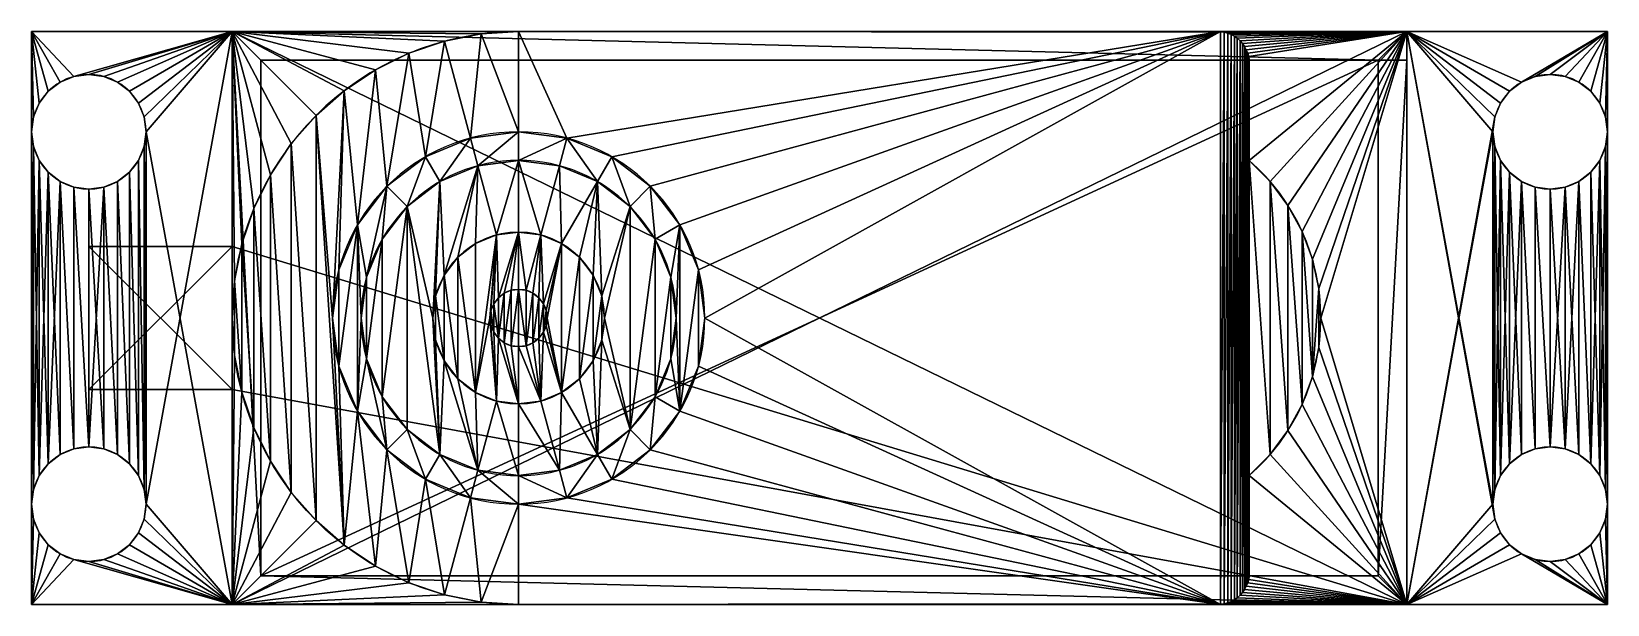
# Model space of a CAD drawing. Extents: x -7 to 48, y 0 to 20.
import ezdxf

# ---------------------------------------------------------------- set-up
doc = ezdxf.new("R2010")
doc.units = 0
doc.layers.get('0').update_dxf_attribs({"color": 13, "linetype": 'CONTINUOUS'})

# ---------------------------------------------------------------- blocks, each defined once
blk = doc.blocks.new('COMPONENT')
for p, q in [((0, 20, 26.5), (-7, 20, 26.5)), ((0, 20, 29), (-7, 20, 29)), ((-7, 20, 26.5), (-7, 20, 29)), ((-7, 20, 29), (-7, 16.5, 29)), ((-7, 16.5, 26.5), (-7, 20, 26.5)), ((0, 0, 26.5), (0, 20, 26.5)), ((0, 20, 29), (0, 20, 35)), ((0, 20, 29), (0, 0, 29)), ((0, 20, 6), (0, 20, 26.5)), ((0, 20, 26.5), (41, 20, 26.5)), ((0, 20, 6), (0, 12.5, 6)), ((41, 20, 6), (0, 20, 6)), ((41, 20, 2.488), (0, 20, 2.488)), ((0, 20, 2.488), (1, 19)), ((0, 20, 2.488), (0, 0, 2.488)), ((0, 20, 2.488), (0, 20, 6)), ((0, 20, 35), (0, 10, 35)), ((10, 20, 35), (0, 20, 35)), ((8.695, 19.914, 37), (8.695, 19.914, 35)), ((10, 20, 37), (10, 20, 35)), ((34.5, 20, 37), (10, 20, 37)), ((34.626, 19.979, 37), (34.5, 20, 37)), ((41, 20, 35), (34.626, 19.979, 35)), ((34.748, 19.945, 37), (34.626, 19.979, 37)), ((34.748, 19.945, 35), (34.626, 19.979, 35)), ((34.626, 19.979, 37), (34.626, 19.979, 35)), ((34.866, 19.896, 37), (34.748, 19.945, 37)), ((34.866, 19.896, 35), (34.748, 19.945, 35)), ((34.748, 19.945, 37), (34.748, 19.945, 35)), ((34.978, 19.835, 37), (34.866, 19.896, 37)), ((34.978, 19.835, 35), (34.866, 19.896, 35)), ((34.866, 19.896, 37), (34.866, 19.896, 35)), ((35.082, 19.762, 37), (34.978, 19.835, 37)), ((35.082, 19.762, 35), (34.978, 19.835, 35)), ((34.978, 19.835, 37), (34.978, 19.835, 35)), ((40, 19), (41, 20, 2.488)), ((41, 20, 29), (41, 20, 35)), ((41, 0, 29), (41, 20, 29)), ((41, 20, 29), (48, 20, 29)), ((41, 20, 26.5), (41, 0, 26.5)), ((41, 20, 26.5), (48, 20, 26.5)), ((41, 20, 6), (41, 20, 26.5)), ((41, 0, 6), (41, 20, 6)), ((41, 20, 2.488), (41, 20, 6)), ((41, 19, 2.488), (41, 20, 2.488)), ((41, 0, 35), (41, 20, 35)), ((48, 20, 26.5), (48, 20, 29)), ((48, 20, 26.5), (48, 16.5, 26.5)), ((48, 16.5, 29), (48, 20, 29)), ((7.412, 19.659, 37), (7.412, 19.659, 35)), ((35.177, 19.677, 37), (35.082, 19.762, 37)), ((35.177, 19.677, 35), (35.082, 19.762, 35)), ((35.082, 19.762, 37), (35.082, 19.762, 35)), ((35.262, 19.582, 37), (35.177, 19.677, 37)), ((35.262, 19.582, 35), (35.177, 19.677, 35)), ((35.177, 19.677, 37), (35.177, 19.677, 35)), ((35.335, 19.478, 37), (35.262, 19.582, 37)), ((35.335, 19.478, 35), (35.262, 19.582, 35)), ((35.262, 19.582, 37), (35.262, 19.582, 35)), ((35.396, 19.366, 37), (35.335, 19.478, 37)), ((35.396, 19.366, 35), (35.335, 19.478, 35)), ((35.335, 19.478, 37), (35.335, 19.478, 35)), ((35.445, 19.248, 37), (35.396, 19.366, 37)), ((35.445, 19.248, 35), (35.396, 19.366, 35)), ((35.396, 19.366, 37), (35.396, 19.366, 35)), ((40, 19), (1, 19)), ((1, 19), (1, 1)), ((6.173, 19.239, 37), (6.173, 19.239, 35)), ((35.479, 19.126, 37), (35.445, 19.248, 37)), ((35.479, 19.126, 35), (35.445, 19.248, 35)), ((35.445, 19.248, 37), (35.445, 19.248, 35)), ((35.5, 15.5, 35), (35.479, 19.126, 35)), ((35.5, 19, 37), (35.479, 19.126, 37)), ((35.479, 19.126, 37), (35.479, 19.126, 35)), ((35.5, 15.5, 37), (35.5, 19, 37)), ((40, 1), (40, 19)), ((41, 0, 2.488), (41, 19, 2.488)), ((-6, 18.232, 29), (-6, 18.232, 26.5)), ((-5.518, 18.432, 29), (-5.518, 18.432, 26.5)), ((-5, 18.5, 29), (-5, 18.5, 26.5)), ((-4.482, 18.432, 29), (-4.482, 18.432, 26.5)), ((-4, 18.232, 29), (-4, 18.232, 26.5)), ((5, 18.66, 37), (5, 18.66, 35)), ((45, 18.232, 29), (45, 18.232, 26.5)), ((45.482, 18.432, 29), (45.482, 18.432, 26.5)), ((46, 18.5, 29), (46, 18.5, 26.5)), ((46.518, 18.432, 29), (46.518, 18.432, 26.5)), ((47, 18.232, 29), (47, 18.232, 26.5)), ((-6.414, 17.914, 29), (-6.414, 17.914, 26.5)), ((-3.586, 17.914, 29), (-3.586, 17.914, 26.5)), ((3.912, 17.934, 37), (3.912, 17.934, 35)), ((44.586, 17.914, 29), (44.586, 17.914, 26.5)), ((47.414, 17.914, 29), (47.414, 17.914, 26.5)), ((-6.732, 17.5, 29), (-6.732, 17.5, 26.5)), ((-3.268, 17.5, 29), (-3.268, 17.5, 26.5)), ((2.929, 17.071, 37), (2.929, 17.071, 35)), ((44.268, 17.5, 29), (44.268, 17.5, 26.5)), ((47.732, 17.5, 29), (47.732, 17.5, 26.5)), ((-6.932, 17.018, 29), (-6.932, 17.018, 26.5)), ((-3.068, 17.018, 29), (-3.068, 17.018, 26.5)), ((44.068, 17.018, 29), (44.068, 17.018, 26.5)), ((47.932, 17.018, 29), (47.932, 17.018, 26.5)), ((-7, 16.5, 29), (-7, 16.5, 26.5)), ((-7, 3.5, 26.5), (-7, 16.5, 26.5)), ((-7, 16.5, 29), (-7, 3.5, 29)), ((-6.932, 15.982, 29), (-6.932, 15.982, 26.5)), ((-3.068, 15.982, 29), (-3.068, 15.982, 26.5)), ((-3, 16.5, 29), (-3, 16.5, 26.5)), ((2.066, 16.088, 37), (2.066, 16.088, 35)), ((8.318, 16.279, 37), (8.318, 16.279, 38)), ((10, 16.5, 37), (10, 16.5, 38)), ((11.682, 16.279, 37), (11.682, 16.279, 38)), ((44, 16.5, 29), (44, 16.5, 26.5)), ((44.068, 15.982, 29), (44.068, 15.982, 26.5)), ((47.932, 15.982, 29), (47.932, 15.982, 26.5)), ((48, 16.5, 29), (48, 16.5, 26.5)), ((48, 3.5, 29), (48, 16.5, 29)), ((48, 16.5, 26.5), (48, 3.5, 26.5)), ((-6.732, 15.5, 29), (-6.732, 15.5, 26.5)), ((-3.268, 15.5, 29), (-3.268, 15.5, 26.5)), ((6.75, 15.629, 37), (6.75, 15.629, 38)), ((10, 15.5, 38), (10, 15.5, 39)), ((13.25, 15.629, 37), (13.25, 15.629, 38)), ((35.5, 15.5, 37), (35.5, 15.5, 35)), ((44.268, 15.5, 29), (44.268, 15.5, 26.5)), ((47.732, 15.5, 29), (47.732, 15.5, 26.5)), ((-6.414, 15.086, 29), (-6.414, 15.086, 26.5)), ((-3.586, 15.086, 29), (-3.586, 15.086, 26.5)), ((1.34, 15, 37), (1.34, 15, 35)), ((8.576, 15.313, 38), (8.576, 15.313, 39)), ((11.424, 15.313, 38), (11.424, 15.313, 39)), ((44.586, 15.086, 29), (44.586, 15.086, 26.5)), ((47.414, 15.086, 29), (47.414, 15.086, 26.5)), ((-6, 14.768, 29), (-6, 14.768, 26.5)), ((-5.518, 14.568, 29), (-5.518, 14.568, 26.5)), ((-5, 14.5, 29), (-5, 14.5, 26.5)), ((-4.482, 14.568, 29), (-4.482, 14.568, 26.5)), ((-4, 14.768, 29), (-4, 14.768, 26.5)), ((5.404, 14.596, 37), (5.404, 14.596, 38)), ((7.25, 14.763, 38), (7.25, 14.763, 39)), ((12.75, 14.763, 38), (12.75, 14.763, 39)), ((14.596, 14.596, 37), (14.596, 14.596, 38)), ((36.231, 14.764, 37), (36.231, 14.764, 35)), ((45, 14.768, 29), (45, 14.768, 26.5)), ((45.482, 14.568, 29), (45.482, 14.568, 26.5)), ((46, 14.5, 29), (46, 14.5, 26.5)), ((46.518, 14.568, 29), (46.518, 14.568, 26.5)), ((47, 14.768, 29), (47, 14.768, 26.5)), ((0.761, 13.827, 37), (0.761, 13.827, 35)), ((6.111, 13.889, 38), (6.111, 13.889, 39)), ((13.889, 13.889, 38), (13.889, 13.889, 39)), ((36.85, 13.932, 37), (36.85, 13.932, 35)), ((4.371, 13.25, 37), (4.371, 13.25, 38)), ((15.629, 13.25, 37), (15.629, 13.25, 38)), ((5.237, 12.75, 38), (5.237, 12.75, 39)), ((9.224, 12.898, 39), (9.224, 12.898, 43)), ((10, 13, 39), (10, 13, 43)), ((10.776, 12.898, 39), (10.776, 12.898, 43)), ((14.763, 12.75, 38), (14.763, 12.75, 39)), ((37.346, 13.021, 37), (37.346, 13.021, 35)), ((-5, 12.5, 4), (-5, 12.5, 6)), ((-5, 7.5, 4), (-5, 12.5, 4)), ((-5, 12.5, 6), (-5, 7.5, 6)), ((0, 12.5, 4), (-5, 12.5, 4)), ((0, 12.5, 6), (-5, 12.5, 6)), ((0, 12.5, 4), (0, 12.5, 6)), ((0, 7.5, 4), (0, 12.5, 4)), ((0, 12.5, 6), (0, 7.5, 6)), ((0.341, 12.588, 37), (0.341, 12.588, 35)), ((7.879, 12.121, 39), (7.879, 12.121, 43)), ((8.5, 12.598, 39), (8.5, 12.598, 43)), ((11.5, 12.598, 39), (11.5, 12.598, 43)), ((12.121, 12.121, 39), (12.121, 12.121, 43)), ((3.721, 11.682, 37), (3.721, 11.682, 38)), ((16.279, 11.682, 37), (16.279, 11.682, 38)), ((37.707, 12.048, 37), (37.707, 12.048, 35)), ((0.086, 11.305, 37), (0.086, 11.305, 35)), ((4.687, 11.424, 38), (4.687, 11.424, 39)), ((7.402, 11.5, 39), (7.402, 11.5, 43)), ((12.598, 11.5, 39), (12.598, 11.5, 43)), ((15.313, 11.424, 38), (15.313, 11.424, 39)), ((37.926, 11.035, 37), (37.926, 11.035, 35)), ((7.102, 10.776, 39), (7.102, 10.776, 43)), ((9.134, 10.5, 43), (9.134, 10.5, 39)), ((9.293, 10.707, 43), (9.293, 10.707, 39)), ((9.5, 10.866, 43), (9.5, 10.866, 39)), ((9.741, 10.966, 43), (9.741, 10.966, 39)), ((10, 11, 43), (10, 11, 39)), ((10.259, 10.966, 43), (10.259, 10.966, 39)), ((10.5, 10.866, 43), (10.5, 10.866, 39)), ((10.707, 10.707, 43), (10.707, 10.707, 39)), ((10.866, 10.5, 43), (10.866, 10.5, 39)), ((12.898, 10.776, 39), (12.898, 10.776, 43)), ((0, 10, 35), (0, 0, 35)), ((0, 10, 37), (0, 10, 35)), ((3.5, 10, 37), (3.5, 10, 38)), ((4.5, 10, 38), (4.5, 10, 39)), ((7, 10, 39), (7, 10, 43)), ((9, 10, 43), (9, 10, 39)), ((9.034, 10.259, 43), (9.034, 10.259, 39)), ((10.966, 10.259, 43), (10.966, 10.259, 39)), ((11, 10, 43), (11, 10, 39)), ((13, 10, 39), (13, 10, 43)), ((15.5, 10, 38), (15.5, 10, 39)), ((16.5, 10, 37), (16.5, 10, 38)), ((38, 10, 37), (38, 10, 35)), ((9.034, 9.741, 43), (9.034, 9.741, 39)), ((9.134, 9.5, 43), (9.134, 9.5, 39)), ((10.866, 9.5, 43), (10.866, 9.5, 39)), ((10.966, 9.741, 43), (10.966, 9.741, 39)), ((7.102, 9.224, 39), (7.102, 9.224, 43)), ((9.293, 9.293, 43), (9.293, 9.293, 39)), ((9.5, 9.134, 43), (9.5, 9.134, 39)), ((9.741, 9.034, 43), (9.741, 9.034, 39)), ((10, 9, 43), (10, 9, 39)), ((10.259, 9.034, 43), (10.259, 9.034, 39)), ((10.5, 9.134, 43), (10.5, 9.134, 39)), ((10.707, 9.293, 43), (10.707, 9.293, 39)), ((12.898, 9.224, 39), (12.898, 9.224, 43)), ((37.926, 8.965, 37), (37.926, 8.965, 35)), ((0.086, 8.695, 37), (0.086, 8.695, 35)), ((3.721, 8.318, 37), (3.721, 8.318, 38)), ((4.687, 8.576, 38), (4.687, 8.576, 39)), ((7.402, 8.5, 39), (7.402, 8.5, 43)), ((12.598, 8.5, 39), (12.598, 8.5, 43)), ((15.313, 8.576, 38), (15.313, 8.576, 39)), ((16.279, 8.318, 37), (16.279, 8.318, 38)), ((7.879, 7.879, 39), (7.879, 7.879, 43)), ((12.121, 7.879, 39), (12.121, 7.879, 43)), ((37.707, 7.952, 37), (37.707, 7.952, 35)), ((-5, 7.5, 6), (-5, 7.5, 4)), ((0, 7.5, 4), (-5, 7.5, 4)), ((0, 7.5, 6), (-5, 7.5, 6)), ((0, 7.5, 6), (0, 7.5, 4)), ((0, 7.5, 6), (0, 0, 6)), ((0.341, 7.412, 37), (0.341, 7.412, 35)), ((5.237, 7.25, 38), (5.237, 7.25, 39)), ((8.5, 7.402, 39), (8.5, 7.402, 43)), ((11.5, 7.402, 39), (11.5, 7.402, 43)), ((14.763, 7.25, 38), (14.763, 7.25, 39)), ((4.371, 6.75, 37), (4.371, 6.75, 38)), ((9.224, 7.102, 39), (9.224, 7.102, 43)), ((10, 7, 39), (10, 7, 43)), ((10.776, 7.102, 39), (10.776, 7.102, 43)), ((15.629, 6.75, 37), (15.629, 6.75, 38)), ((37.346, 6.979, 37), (37.346, 6.979, 35)), ((0.761, 6.173, 37), (0.761, 6.173, 35)), ((6.111, 6.111, 38), (6.111, 6.111, 39)), ((13.889, 6.111, 38), (13.889, 6.111, 39)), ((36.85, 6.068, 37), (36.85, 6.068, 35)), ((-6, 5.232, 29), (-6, 5.232, 26.5)), ((-5.518, 5.432, 29), (-5.518, 5.432, 26.5)), ((-5, 5.5, 29), (-5, 5.5, 26.5)), ((-4.482, 5.432, 29), (-4.482, 5.432, 26.5)), ((-4, 5.232, 29), (-4, 5.232, 26.5)), ((1.34, 5, 37), (1.34, 5, 35)), ((5.404, 5.404, 37), (5.404, 5.404, 38)), ((7.25, 5.237, 38), (7.25, 5.237, 39)), ((12.75, 5.237, 38), (12.75, 5.237, 39)), ((14.596, 5.404, 37), (14.596, 5.404, 38)), ((36.231, 5.236, 37), (36.231, 5.236, 35)), ((45, 5.232, 29), (45, 5.232, 26.5)), ((45.482, 5.432, 29), (45.482, 5.432, 26.5)), ((46, 5.5, 29), (46, 5.5, 26.5)), ((46.518, 5.432, 29), (46.518, 5.432, 26.5)), ((47, 5.232, 29), (47, 5.232, 26.5)), ((-6.732, 4.5, 29), (-6.732, 4.5, 26.5)), ((-6.414, 4.914, 29), (-6.414, 4.914, 26.5)), ((-3.586, 4.914, 29), (-3.586, 4.914, 26.5)), ((-3.268, 4.5, 29), (-3.268, 4.5, 26.5)), ((8.576, 4.687, 38), (8.576, 4.687, 39)), ((10, 4.5, 38), (10, 4.5, 39)), ((11.424, 4.687, 38), (11.424, 4.687, 39)), ((35.479, 0.874, 35), (35.5, 4.5, 35)), ((35.5, 4.5, 37), (35.5, 4.5, 35)), ((35.5, 1, 37), (35.5, 4.5, 37)), ((44.268, 4.5, 29), (44.268, 4.5, 26.5)), ((44.586, 4.914, 29), (44.586, 4.914, 26.5)), ((47.414, 4.914, 29), (47.414, 4.914, 26.5)), ((47.732, 4.5, 29), (47.732, 4.5, 26.5)), ((-6.932, 4.018, 29), (-6.932, 4.018, 26.5)), ((-3.068, 4.018, 29), (-3.068, 4.018, 26.5)), ((2.066, 3.912, 37), (2.066, 3.912, 35)), ((6.75, 4.371, 37), (6.75, 4.371, 38)), ((13.25, 4.371, 37), (13.25, 4.371, 38)), ((44.068, 4.018, 29), (44.068, 4.018, 26.5)), ((47.932, 4.018, 29), (47.932, 4.018, 26.5)), ((-7, 0, 26.5), (-7, 3.5, 26.5)), ((-7, 3.5, 29), (-7, 3.5, 26.5)), ((-7, 3.5, 29), (-7, 0, 29)), ((-3, 3.5, 29), (-3, 3.5, 26.5)), ((8.318, 3.721, 37), (8.318, 3.721, 38)), ((10, 3.5, 37), (10, 3.5, 38)), ((11.682, 3.721, 37), (11.682, 3.721, 38)), ((44, 3.5, 29), (44, 3.5, 26.5)), ((48, 0, 29), (48, 3.5, 29)), ((48, 3.5, 29), (48, 3.5, 26.5)), ((48, 3.5, 26.5), (48, 0, 26.5)), ((-6.932, 2.982, 29), (-6.932, 2.982, 26.5)), ((-3.068, 2.982, 29), (-3.068, 2.982, 26.5)), ((2.929, 2.929, 37), (2.929, 2.929, 35)), ((44.068, 2.982, 29), (44.068, 2.982, 26.5)), ((47.932, 2.982, 29), (47.932, 2.982, 26.5)), ((-6.732, 2.5, 29), (-6.732, 2.5, 26.5)), ((-3.268, 2.5, 29), (-3.268, 2.5, 26.5)), ((44.268, 2.5, 29), (44.268, 2.5, 26.5)), ((47.732, 2.5, 29), (47.732, 2.5, 26.5)), ((-6.414, 2.086, 29), (-6.414, 2.086, 26.5)), ((-6, 1.768, 29), (-6, 1.768, 26.5)), ((-4, 1.768, 29), (-4, 1.768, 26.5)), ((-3.586, 2.086, 29), (-3.586, 2.086, 26.5)), ((3.912, 2.066, 37), (3.912, 2.066, 35)), ((44.586, 2.086, 29), (44.586, 2.086, 26.5)), ((45, 1.768, 29), (45, 1.768, 26.5)), ((47, 1.768, 29), (47, 1.768, 26.5)), ((47.414, 2.086, 29), (47.414, 2.086, 26.5)), ((-5.518, 1.568, 29), (-5.518, 1.568, 26.5)), ((-5, 1.5, 29), (-5, 1.5, 26.5)), ((-4.482, 1.568, 29), (-4.482, 1.568, 26.5)), ((5, 1.34, 37), (5, 1.34, 35)), ((45.482, 1.568, 29), (45.482, 1.568, 26.5)), ((46, 1.5, 29), (46, 1.5, 26.5)), ((46.518, 1.568, 29), (46.518, 1.568, 26.5)), ((0, 0, 2.488), (1, 1)), ((1, 1), (40, 1)), ((6.173, 0.761, 37), (6.173, 0.761, 35)), ((35.335, 0.522, 37), (35.396, 0.634, 37)), ((35.335, 0.522, 35), (35.396, 0.634, 35)), ((35.396, 0.634, 37), (35.445, 0.752, 37)), ((35.396, 0.634, 35), (35.445, 0.752, 35)), ((35.396, 0.634, 37), (35.396, 0.634, 35)), ((35.445, 0.752, 37), (35.479, 0.874, 37)), ((35.445, 0.752, 35), (35.479, 0.874, 35)), ((35.445, 0.752, 37), (35.445, 0.752, 35)), ((35.479, 0.874, 37), (35.5, 1, 37)), ((35.479, 0.874, 37), (35.479, 0.874, 35)), ((41, 0, 2.488), (40, 1)), ((0, 0, 26.5), (-7, 0, 26.5)), ((0, 0, 29), (-7, 0, 29)), ((-7, 0, 26.5), (-7, 0, 29)), ((0, 0, 29), (0, 0, 35)), ((0, 0, 6), (0, 0, 26.5)), ((41, 0, 26.5), (0, 0, 26.5)), ((0, 0, 6), (41, 0, 6)), ((0, 0, 2.488), (41, 0, 2.488)), ((0, 0, 2.488), (0, 0, 6)), ((0, 0, 35), (10, 0, 35)), ((7.412, 0.341, 37), (7.412, 0.341, 35)), ((8.695, 0.086, 37), (8.695, 0.086, 35)), ((10, 0, 37), (34.5, 0, 37)), ((10, 0, 37), (10, 0, 35)), ((34.5, 0, 37), (34.626, 0.021, 37)), ((34.626, 0.021, 37), (34.748, 0.055, 37)), ((34.626, 0.021, 35), (34.748, 0.055, 35)), ((34.626, 0.021, 35), (41, 0, 35)), ((34.626, 0.021, 37), (34.626, 0.021, 35)), ((34.748, 0.055, 37), (34.866, 0.104, 37)), ((34.748, 0.055, 35), (34.866, 0.104, 35)), ((34.748, 0.055, 37), (34.748, 0.055, 35)), ((34.866, 0.104, 37), (34.978, 0.165, 37)), ((34.866, 0.104, 35), (34.978, 0.165, 35)), ((34.866, 0.104, 37), (34.866, 0.104, 35)), ((34.978, 0.165, 37), (35.082, 0.238, 37)), ((34.978, 0.165, 35), (35.082, 0.238, 35)), ((34.978, 0.165, 37), (34.978, 0.165, 35)), ((35.082, 0.238, 37), (35.177, 0.323, 37)), ((35.082, 0.238, 35), (35.177, 0.323, 35)), ((35.082, 0.238, 37), (35.082, 0.238, 35)), ((35.177, 0.323, 37), (35.262, 0.418, 37)), ((35.177, 0.323, 35), (35.262, 0.418, 35)), ((35.177, 0.323, 37), (35.177, 0.323, 35)), ((35.262, 0.418, 37), (35.335, 0.522, 37)), ((35.262, 0.418, 35), (35.335, 0.522, 35)), ((35.262, 0.418, 37), (35.262, 0.418, 35)), ((35.335, 0.522, 37), (35.335, 0.522, 35)), ((41, 0, 29), (41, 0, 35)), ((41, 0, 29), (48, 0, 29)), ((41, 0, 26.5), (48, 0, 26.5)), ((41, 0, 6), (41, 0, 26.5)), ((41, 0, 2.488), (41, 0, 6)), ((48, 0, 26.5), (48, 0, 29))]:
    blk.add_line(p, q)
at = {"extrusion": (0, 0, -1)}
for centre, radius in [((5, 16.5, -29), 2), ((5, 16.5, -26.5), 2), ((-46, 16.5, -29), 2), ((-46, 16.5, -26.5), 2), ((-10, 10, -37), 6.5), ((-10, 10, -38), 6.5), ((-10, 10, -39), 5.5), ((-10, 10, -38), 5.5), ((-10, 10, -43), 3), ((-10, 10, -39), 3), ((-10, 10, -43), 1), ((-10, 10, -39), 1), ((5, 3.5, -29), 2), ((5, 3.5, -26.5), 2), ((-46, 3.5, -29), 2), ((-46, 3.5, -26.5), 2)]:
    blk.add_circle(centre, radius, dxfattribs=at)
for centre, radius, start, end in [((10, 10, 37), 10, 90, 180), ((10, 10, 35), 10, 90, 180), ((30.7, 10, 37), 7.3, 311.1121, 48.8879), ((30.7, 10, 35), 7.3, 311.1121, 48.8879)]:
    blk.add_arc(centre, radius, start, end)
for centre in [(-10, 10, -37), (-10, 10, -35)]:
    blk.add_arc(centre, 10, 270, 0, dxfattribs=at)
mesh = blk.add_polyface()
corners = [(-7, 20, 26.5), (-6.932, 17.018, 26.5), (-7, 16.5, 26.5), (-6.732, 17.5, 26.5), (-6.414, 17.914, 26.5), (-6, 18.232, 26.5), (-5.518, 18.432, 26.5), (0, 20, 26.5), (-5, 18.5, 26.5), (-4.482, 18.432, 26.5), (-4, 18.232, 26.5), (-3.586, 17.914, 26.5), (-3.268, 17.5, 26.5), (-3.068, 17.018, 26.5), (-3, 16.5, 26.5), (-3, 3.5, 26.5), (-7, 0, 26.5), (-5.518, 1.568, 26.5), (0, 0, 26.5), (-6, 1.768, 26.5), (-6.414, 2.086, 26.5), (-6.732, 2.5, 26.5), (-6.932, 2.982, 26.5), (-7, 3.5, 26.5), (-5, 1.5, 26.5), (-4.482, 1.568, 26.5), (-4, 1.768, 26.5), (-3.586, 2.086, 26.5), (-3.268, 2.5, 26.5), (-3.068, 2.982, 26.5), (-6.932, 15.982, 26.5), (-6.932, 4.018, 26.5), (-6.732, 15.5, 26.5), (-6.732, 4.5, 26.5), (-6.414, 15.086, 26.5), (-6.414, 4.914, 26.5), (-6, 14.768, 26.5), (-6, 5.232, 26.5), (-5.518, 5.432, 26.5), (-5.518, 14.568, 26.5), (-5, 5.5, 26.5), (-5, 14.5, 26.5), (-4.482, 14.568, 26.5), (-4.482, 5.432, 26.5), (-4, 5.232, 26.5), (-4, 14.768, 26.5), (-3.586, 4.914, 26.5), (-3.586, 15.086, 26.5), (-3.268, 4.5, 26.5), (-3.268, 15.5, 26.5), (-3.068, 4.018, 26.5), (-3.068, 15.982, 26.5)]
mesh.append_faces([[corners[k] for k in face] for face in [(0, 1, 2), (22, 16, 23), (30, 23, 2)]], dxfattribs={"vtx0": -1})
mesh.append_faces([[corners[k] for k in face] for face in [(1, 0, 3), (3, 0, 4), (4, 0, 5), (5, 0, 6), (6, 7, 8), (8, 7, 9), (9, 7, 10), (10, 7, 11), (11, 7, 12), (12, 7, 13), (13, 7, 14), (16, 17, 18), (17, 16, 19), (19, 16, 20), (20, 16, 21), (21, 16, 22), (18, 15, 7), (23, 30, 31), (31, 32, 33), (33, 34, 35), (35, 36, 37), (37, 36, 38), (38, 39, 40), (40, 42, 43), (43, 42, 44), (44, 45, 46), (46, 47, 48), (48, 49, 50), (50, 14, 15)]], dxfattribs={"vtx0": -1, "vtx1": -1})
mesh.append_faces([[corners[k] for k in face] for face in [(14, 7, 15)]], dxfattribs={"vtx0": -1, "vtx1": -1, "vtx2": -1})
mesh.append_faces([[corners[k] for k in face] for face in [(6, 0, 7), (18, 17, 24), (18, 24, 25), (18, 25, 26), (18, 26, 27), (18, 27, 28), (18, 28, 29), (18, 29, 15), (31, 30, 32), (33, 32, 34), (35, 34, 36), (38, 36, 39), (40, 39, 41), (40, 41, 42), (44, 42, 45), (46, 45, 47), (48, 47, 49), (50, 49, 51), (50, 51, 14)]], dxfattribs={"vtx0": -1, "vtx2": -1})
mesh = blk.add_polyface()
corners = [(-7, 0, 29), (-6.932, 2.982, 29), (-7, 3.5, 29), (-6.732, 2.5, 29), (-6.414, 2.086, 29), (-6, 1.768, 29), (-5.518, 1.568, 29), (0, 0, 29), (-5, 1.5, 29), (-4.482, 1.568, 29), (-4, 1.768, 29), (-3.586, 2.086, 29), (-3.268, 2.5, 29), (-3.068, 2.982, 29), (-3, 3.5, 29), (-3, 16.5, 29), (-7, 20, 29), (-5.518, 18.432, 29), (0, 20, 29), (-6, 18.232, 29), (-6.414, 17.914, 29), (-6.732, 17.5, 29), (-6.932, 17.018, 29), (-7, 16.5, 29), (-5, 18.5, 29), (-4.482, 18.432, 29), (-4, 18.232, 29), (-3.586, 17.914, 29), (-3.268, 17.5, 29), (-3.068, 17.018, 29), (-6.932, 4.018, 29), (-6.932, 15.982, 29), (-6.732, 4.5, 29), (-6.732, 15.5, 29), (-6.414, 4.914, 29), (-6.414, 15.086, 29), (-6, 5.232, 29), (-6, 14.768, 29), (-5.518, 5.432, 29), (-5.518, 14.568, 29), (-5, 5.5, 29), (-5, 14.5, 29), (-4.482, 5.432, 29), (-4.482, 14.568, 29), (-4, 5.232, 29), (-4, 14.768, 29), (-3.586, 4.914, 29), (-3.586, 15.086, 29), (-3.268, 4.5, 29), (-3.268, 15.5, 29), (-3.068, 4.018, 29), (-3.068, 15.982, 29)]
mesh.append_faces([[corners[k] for k in face] for face in [(0, 1, 2), (22, 16, 23), (30, 23, 2)]], dxfattribs={"vtx0": -1})
mesh.append_faces([[corners[k] for k in face] for face in [(1, 0, 3), (3, 0, 4), (4, 0, 5), (5, 0, 6), (6, 7, 8), (8, 7, 9), (9, 7, 10), (10, 7, 11), (11, 7, 12), (12, 7, 13), (13, 7, 14), (16, 17, 18), (17, 16, 19), (19, 16, 20), (20, 16, 21), (21, 16, 22), (18, 15, 7), (23, 30, 31), (31, 32, 33), (33, 34, 35), (35, 36, 37), (37, 38, 39), (39, 40, 41), (41, 42, 43), (43, 44, 45), (45, 46, 47), (47, 48, 49), (49, 50, 51), (51, 14, 15)]], dxfattribs={"vtx0": -1, "vtx1": -1})
mesh.append_faces([[corners[k] for k in face] for face in [(14, 7, 15)]], dxfattribs={"vtx0": -1, "vtx1": -1, "vtx2": -1})
mesh.append_faces([[corners[k] for k in face] for face in [(6, 0, 7), (18, 17, 24), (18, 24, 25), (18, 25, 26), (18, 26, 27), (18, 27, 28), (18, 28, 29), (18, 29, 15), (31, 30, 32), (33, 32, 34), (35, 34, 36), (37, 36, 38), (39, 38, 40), (41, 40, 42), (43, 42, 44), (45, 44, 46), (47, 46, 48), (49, 48, 50), (51, 50, 14)]], dxfattribs={"vtx0": -1, "vtx2": -1})
mesh = blk.add_polyface()
corners = [(-7, 20, 29), (-7, 16.5, 26.5), (-7, 16.5, 29), (-7, 20, 26.5)]
mesh.append_faces([[corners[k] for k in face] for face in [(0, 1, 2), (1, 0, 3)]], dxfattribs={"vtx0": -1})
mesh = blk.add_polyface()
corners = [(-7, 20, 29), (0, 20, 29), (-7, 20, 26.5), (10, 20, 37), (34.626, 19.979, 35), (10, 20, 35), (34.626, 19.979, 37), (34.5, 20, 37), (0, 20, 35), (41, 20, 29), (41, 20, 35), (41, 20, 26.5), (0, 20, 26.5), (48, 20, 26.5), (48, 20, 29)]
mesh.append_faces([[corners[k] for k in face] for face in [(6, 3, 7), (2, 11, 12)]], dxfattribs={"vtx0": -1})
mesh.append_faces([[corners[k] for k in face] for face in [(3, 4, 5), (4, 3, 6), (8, 9, 1), (9, 8, 10), (10, 5, 4), (11, 2, 13), (13, 2, 14), (14, 1, 9)]], dxfattribs={"vtx0": -1, "vtx1": -1})
mesh.append_faces([[corners[k] for k in face] for face in [(14, 2, 1)]], dxfattribs={"vtx0": -1, "vtx1": -1, "vtx2": -1})
mesh.append_faces([[corners[k] for k in face] for face in [(10, 8, 5)]], dxfattribs={"vtx0": -1, "vtx2": -1})
mesh.append_faces([[corners[k] for k in face] for face in [(0, 1, 2)]], dxfattribs={"vtx1": -1})
mesh = blk.add_polyface()
corners = [(0, 10, 35), (0, 0, 29), (0, 0, 35), (0, 20, 29), (0, 20, 35)]
mesh.append_faces([[corners[k] for k in face] for face in [(0, 1, 2), (3, 0, 4)]], dxfattribs={"vtx0": -1})
mesh.append_faces([[corners[k] for k in face] for face in [(1, 0, 3)]], dxfattribs={"vtx0": -1, "vtx1": -1})
mesh = blk.add_polyface()
corners = [(0, 20, 26.5), (41, 20, 6), (0, 20, 6), (41, 20, 26.5)]
mesh.append_faces([[corners[k] for k in face] for face in [(0, 1, 2), (1, 0, 3)]], dxfattribs={"vtx0": -1})
mesh = blk.add_polyface()
corners = [(0, 20, 26.5), (0, 0, 6), (0, 0, 26.5), (0, 7.5, 6), (0, 12.5, 6), (0, 20, 6)]
mesh.append_faces([[corners[k] for k in face] for face in [(0, 1, 2), (4, 0, 5)]], dxfattribs={"vtx0": -1})
mesh.append_faces([[corners[k] for k in face] for face in [(1, 0, 3), (3, 0, 4)]], dxfattribs={"vtx0": -1, "vtx1": -1})
mesh = blk.add_polyface()
corners = [(41, 20, 26.5), (0, 0, 26.5), (0, 20, 26.5), (41, 0, 26.5)]
mesh.append_faces([[corners[k] for k in face] for face in [(0, 1, 2), (1, 0, 3)]], dxfattribs={"vtx0": -1})
mesh = blk.add_polyface()
corners = [(41, 0, 6), (0, 7.5, 6), (0, 0, 6), (0, 12.5, 6), (0, 20, 6), (41, 20, 6)]
mesh.append_faces([[corners[k] for k in face] for face in [(0, 1, 2), (4, 0, 5)]], dxfattribs={"vtx0": -1})
mesh.append_faces([[corners[k] for k in face] for face in [(1, 0, 3), (3, 0, 4)]], dxfattribs={"vtx0": -1, "vtx1": -1})
mesh = blk.add_polyface()
corners = [(0, 20, 2.488), (40, 19), (1, 19), (41, 20, 2.488)]
mesh.append_faces([[corners[k] for k in face] for face in [(0, 1, 2), (1, 0, 3)]], dxfattribs={"vtx0": -1})
mesh = blk.add_polyface()
corners = [(0, 20, 2.488), (1, 1), (0, 0, 2.488), (1, 19)]
mesh.append_faces([[corners[k] for k in face] for face in [(0, 1, 2), (1, 0, 3)]], dxfattribs={"vtx0": -1})
mesh = blk.add_polyface()
corners = [(0, 20, 6), (41, 20, 2.488), (0, 20, 2.488), (41, 20, 6)]
mesh.append_faces([[corners[k] for k in face] for face in [(0, 1, 2), (1, 0, 3)]], dxfattribs={"vtx0": -1})
mesh = blk.add_polyface()
corners = [(0, 20, 6), (0, 12.5, 4), (0, 12.5, 6), (0, 7.5, 6), (0, 0, 2.488), (0, 0, 6), (0, 7.5, 4), (0, 20, 2.488)]
mesh.append_faces([[corners[k] for k in face] for face in [(0, 1, 2), (3, 4, 5)]], dxfattribs={"vtx0": -1})
mesh.append_faces([[corners[k] for k in face] for face in [(4, 6, 7), (7, 1, 0)]], dxfattribs={"vtx0": -1, "vtx1": -1})
mesh.append_faces([[corners[k] for k in face] for face in [(4, 3, 6), (7, 6, 1)]], dxfattribs={"vtx0": -1, "vtx2": -1})
mesh = blk.add_polyface()
corners = [(0.086, 8.695, 37), (0.086, 11.305, 37), (0, 10, 37), (0.341, 7.412, 37), (0.341, 12.588, 37), (0.761, 6.173, 37), (0.761, 13.827, 37), (1.34, 5, 37), (1.34, 15, 37), (2.066, 3.912, 37), (2.066, 16.088, 37), (2.929, 2.929, 37), (2.929, 17.071, 37), (3.912, 2.066, 37), (3.5, 10, 37), (3.721, 8.318, 37), (4.371, 6.75, 37), (5, 1.34, 37), (5.404, 5.404, 37), (6.173, 0.761, 37), (6.75, 4.371, 37), (7.412, 0.341, 37), (8.318, 3.721, 37), (8.695, 0.086, 37), (10, 3.5, 37), (10, 0, 37), (34.5, 0, 37), (11.682, 3.721, 37), (13.25, 4.371, 37), (14.596, 5.404, 37), (15.629, 6.75, 37), (16.279, 8.318, 37), (16.5, 10, 37), (34.5, 20, 37), (34.626, 19.979, 37), (34.626, 0.021, 37), (34.748, 19.945, 37), (34.748, 0.055, 37), (34.866, 19.896, 37), (34.866, 0.104, 37), (34.978, 19.835, 37), (34.978, 0.165, 37), (35.082, 19.762, 37), (35.082, 0.238, 37), (35.177, 19.677, 37), (35.177, 0.323, 37), (35.262, 19.582, 37), (35.262, 0.418, 37), (35.335, 19.478, 37), (35.335, 0.522, 37), (35.396, 19.366, 37), (35.396, 0.634, 37), (35.445, 19.248, 37), (35.445, 0.752, 37), (35.479, 19.126, 37), (35.479, 0.874, 37), (35.5, 1, 37), (35.5, 19, 37), (35.5, 4.5, 37), (35.5, 15.5, 37), (36.231, 5.236, 37), (36.231, 14.764, 37), (36.85, 6.068, 37), (36.85, 13.932, 37), (37.346, 6.979, 37), (37.346, 13.021, 37), (37.707, 7.952, 37), (37.707, 12.048, 37), (37.926, 11.035, 37), (37.926, 8.965, 37), (38, 10, 37), (3.912, 17.934, 37), (3.721, 11.682, 37), (4.371, 13.25, 37), (5, 18.66, 37), (5.404, 14.596, 37), (6.173, 19.239, 37), (6.75, 15.629, 37), (7.412, 19.659, 37), (8.318, 16.279, 37), (8.695, 19.914, 37), (10, 16.5, 37), (10, 20, 37), (11.682, 16.279, 37), (13.25, 15.629, 37), (14.596, 14.596, 37), (15.629, 13.25, 37), (16.279, 11.682, 37)]
mesh.append_faces([[corners[k] for k in face] for face in [(0, 1, 2), (68, 69, 70)]], dxfattribs={"vtx0": -1})
mesh.append_faces([[corners[k] for k in face] for face in [(1, 3, 4), (4, 5, 6), (6, 7, 8), (8, 9, 10), (10, 11, 12), (14, 13, 15), (15, 13, 16), (16, 17, 18), (18, 19, 20), (20, 21, 22), (22, 23, 24), (24, 26, 27), (27, 26, 28), (28, 26, 29), (29, 26, 30), (30, 26, 31), (31, 26, 32), (33, 26, 34), (34, 35, 36), (36, 37, 38), (38, 39, 40), (40, 41, 42), (42, 43, 44), (44, 45, 46), (46, 47, 48), (48, 49, 50), (50, 51, 52), (52, 53, 54), (54, 56, 57), (57, 58, 59), (59, 60, 61), (61, 62, 63), (63, 64, 65), (65, 66, 67), (67, 66, 68), (71, 73, 74), (74, 75, 76), (76, 77, 78), (78, 79, 80), (80, 81, 82), (82, 83, 33)]], dxfattribs={"vtx0": -1, "vtx1": -1})
mesh.append_faces([[corners[k] for k in face] for face in [(12, 13, 14), (32, 26, 33)]], dxfattribs={"vtx0": -1, "vtx1": -1, "vtx2": -1})
mesh.append_faces([[corners[k] for k in face] for face in [(1, 0, 3), (4, 3, 5), (6, 5, 7), (8, 7, 9), (10, 9, 11), (12, 11, 13), (16, 13, 17), (18, 17, 19), (20, 19, 21), (22, 21, 23), (24, 23, 25), (24, 25, 26), (34, 26, 35), (36, 35, 37), (38, 37, 39), (40, 39, 41), (42, 41, 43), (44, 43, 45), (46, 45, 47), (48, 47, 49), (50, 49, 51), (52, 51, 53), (54, 53, 55), (54, 55, 56), (57, 56, 58), (59, 58, 60), (61, 60, 62), (63, 62, 64), (65, 64, 66), (68, 66, 69), (14, 71, 12), (71, 14, 72), (71, 72, 73), (74, 73, 75), (76, 75, 77), (78, 77, 79), (80, 79, 81), (82, 81, 83), (33, 83, 84), (33, 84, 85), (33, 85, 86), (33, 86, 87), (33, 87, 32)]], dxfattribs={"vtx0": -1, "vtx2": -1})
mesh = blk.add_polyface()
corners = [(0, 20, 35), (8.695, 19.914, 35), (10, 20, 35), (7.412, 19.659, 35), (6.173, 19.239, 35), (5, 18.66, 35), (3.912, 17.934, 35), (2.929, 17.071, 35), (2.066, 16.088, 35), (1.34, 15, 35), (0.761, 13.827, 35), (0.341, 12.588, 35), (0.086, 11.305, 35), (0, 10, 35)]
mesh.append_faces([[corners[k] for k in face] for face in [(0, 1, 2), (12, 0, 13)]], dxfattribs={"vtx0": -1})
mesh.append_faces([[corners[k] for k in face] for face in [(1, 0, 3), (3, 0, 4), (4, 0, 5), (5, 0, 6), (6, 0, 7), (7, 0, 8), (8, 0, 9), (9, 0, 10), (10, 0, 11), (11, 0, 12)]], dxfattribs={"vtx0": -1, "vtx1": -1})
mesh = blk.add_polyface()
corners = [(7.412, 19.659, 37), (8.695, 19.914, 35), (7.412, 19.659, 35), (8.695, 19.914, 37)]
mesh.append_faces([[corners[k] for k in face] for face in [(0, 1, 2), (1, 0, 3)]], dxfattribs={"vtx0": -1})
mesh = blk.add_polyface()
corners = [(8.695, 19.914, 37), (10, 20, 35), (8.695, 19.914, 35), (10, 20, 37)]
mesh.append_faces([[corners[k] for k in face] for face in [(0, 1, 2), (1, 0, 3)]], dxfattribs={"vtx0": -1})
mesh = blk.add_polyface()
corners = [(41, 0, 35), (34.748, 0.055, 35), (34.626, 0.021, 35), (34.866, 0.104, 35), (34.978, 0.165, 35), (35.082, 0.238, 35), (35.177, 0.323, 35), (35.262, 0.418, 35), (35.335, 0.522, 35), (35.396, 0.634, 35), (35.445, 0.752, 35), (35.479, 0.874, 35), (35.5, 4.5, 35), (36.231, 5.236, 35), (36.85, 6.068, 35), (37.346, 6.979, 35), (37.707, 7.952, 35), (37.926, 8.965, 35), (38, 10, 35), (34.748, 19.945, 35), (41, 20, 35), (34.626, 19.979, 35), (34.866, 19.896, 35), (34.978, 19.835, 35), (35.082, 19.762, 35), (35.177, 19.677, 35), (35.262, 19.582, 35), (35.335, 19.478, 35), (35.396, 19.366, 35), (35.445, 19.248, 35), (35.479, 19.126, 35), (35.5, 15.5, 35), (36.231, 14.764, 35), (36.85, 13.932, 35), (37.346, 13.021, 35), (37.707, 12.048, 35), (37.926, 11.035, 35)]
mesh.append_faces([[corners[k] for k in face] for face in [(0, 1, 2), (19, 20, 21)]], dxfattribs={"vtx0": -1})
mesh.append_faces([[corners[k] for k in face] for face in [(1, 0, 3), (3, 0, 4), (4, 0, 5), (5, 0, 6), (6, 0, 7), (7, 0, 8), (8, 0, 9), (9, 0, 10), (10, 0, 11), (11, 0, 12), (12, 0, 13), (13, 0, 14), (14, 0, 15), (15, 0, 16), (16, 0, 17), (17, 0, 18), (20, 18, 0)]], dxfattribs={"vtx0": -1, "vtx1": -1})
mesh.append_faces([[corners[k] for k in face] for face in [(20, 19, 22), (20, 22, 23), (20, 23, 24), (20, 24, 25), (20, 25, 26), (20, 26, 27), (20, 27, 28), (20, 28, 29), (20, 29, 30), (20, 30, 31), (20, 31, 32), (20, 32, 33), (20, 33, 34), (20, 34, 35), (20, 35, 36), (20, 36, 18)]], dxfattribs={"vtx0": -1, "vtx2": -1})
mesh = blk.add_polyface()
corners = [(34.626, 19.979, 37), (34.748, 19.945, 35), (34.626, 19.979, 35), (34.748, 19.945, 37)]
mesh.append_faces([[corners[k] for k in face] for face in [(0, 1, 2), (1, 0, 3)]], dxfattribs={"vtx0": -1})
mesh = blk.add_polyface()
corners = [(34.748, 19.945, 37), (34.866, 19.896, 35), (34.748, 19.945, 35), (34.866, 19.896, 37)]
mesh.append_faces([[corners[k] for k in face] for face in [(0, 1, 2), (1, 0, 3)]], dxfattribs={"vtx0": -1})
mesh = blk.add_polyface()
corners = [(34.866, 19.896, 37), (34.978, 19.835, 35), (34.866, 19.896, 35), (34.978, 19.835, 37)]
mesh.append_faces([[corners[k] for k in face] for face in [(0, 1, 2), (1, 0, 3)]], dxfattribs={"vtx0": -1})
mesh = blk.add_polyface()
corners = [(34.978, 19.835, 37), (35.082, 19.762, 35), (34.978, 19.835, 35), (35.082, 19.762, 37)]
mesh.append_faces([[corners[k] for k in face] for face in [(0, 1, 2), (1, 0, 3)]], dxfattribs={"vtx0": -1})
mesh = blk.add_polyface()
corners = [(40, 1), (41, 19, 2.488), (41, 0, 2.488), (40, 19), (41, 20, 2.488)]
mesh.append_faces([[corners[k] for k in face] for face in [(0, 1, 2), (1, 3, 4)]], dxfattribs={"vtx0": -1})
mesh.append_faces([[corners[k] for k in face] for face in [(1, 0, 3)]], dxfattribs={"vtx0": -1, "vtx2": -1})
mesh = blk.add_polyface()
corners = [(41, 20, 29), (41, 0, 35), (41, 0, 29), (41, 20, 35)]
mesh.append_faces([[corners[k] for k in face] for face in [(0, 1, 2), (1, 0, 3)]], dxfattribs={"vtx0": -1})
mesh = blk.add_polyface()
corners = [(41, 20, 6), (41, 0, 26.5), (41, 0, 6), (41, 20, 26.5)]
mesh.append_faces([[corners[k] for k in face] for face in [(0, 1, 2), (1, 0, 3)]], dxfattribs={"vtx0": -1})
mesh = blk.add_polyface()
corners = [(41, 20, 29), (45, 18.232, 29), (48, 20, 29), (44.586, 17.914, 29), (44.268, 17.5, 29), (44.068, 17.018, 29), (44, 16.5, 29), (44, 3.5, 29), (45.482, 18.432, 29), (46, 18.5, 29), (46.518, 18.432, 29), (47, 18.232, 29), (47.414, 17.914, 29), (47.732, 17.5, 29), (47.932, 17.018, 29), (48, 16.5, 29), (44.068, 4.018, 29), (44.068, 15.982, 29), (44.268, 4.5, 29), (44.268, 15.5, 29), (44.586, 4.914, 29), (44.586, 15.086, 29), (45, 5.232, 29), (45, 14.768, 29), (45.482, 5.432, 29), (45.482, 14.568, 29), (46, 5.5, 29), (46, 14.5, 29), (46.518, 5.432, 29), (46.518, 14.568, 29), (47, 5.232, 29), (47, 14.768, 29), (47.414, 4.914, 29), (47.414, 15.086, 29), (47.732, 4.5, 29), (47.732, 15.5, 29), (47.932, 4.018, 29), (47.932, 15.982, 29), (48, 3.5, 29), (41, 0, 29), (44.068, 2.982, 29), (44.268, 2.5, 29), (44.586, 2.086, 29), (45, 1.768, 29), (48, 0, 29), (45.482, 1.568, 29), (46, 1.5, 29), (46.518, 1.568, 29), (47, 1.768, 29), (47.414, 2.086, 29), (47.732, 2.5, 29), (47.932, 2.982, 29)]
mesh.append_faces([[corners[k] for k in face] for face in [(2, 14, 15), (37, 38, 15), (51, 44, 38)]], dxfattribs={"vtx0": -1})
mesh.append_faces([[corners[k] for k in face] for face in [(0, 1, 2), (1, 0, 3), (3, 0, 4), (4, 0, 5), (5, 0, 6), (16, 6, 7), (6, 16, 17), (17, 18, 19), (19, 20, 21), (21, 22, 23), (23, 24, 25), (25, 26, 27), (27, 28, 29), (29, 30, 31), (31, 32, 33), (33, 34, 35), (35, 36, 37), (39, 40, 0), (40, 39, 41), (41, 39, 42), (42, 39, 43), (43, 44, 45), (45, 44, 46), (46, 44, 47), (47, 44, 48), (48, 44, 49), (49, 44, 50), (50, 44, 51)]], dxfattribs={"vtx0": -1, "vtx1": -1})
mesh.append_faces([[corners[k] for k in face] for face in [(6, 0, 7)]], dxfattribs={"vtx0": -1, "vtx1": -1, "vtx2": -1})
mesh.append_faces([[corners[k] for k in face] for face in [(2, 1, 8), (2, 8, 9), (2, 9, 10), (2, 10, 11), (2, 11, 12), (2, 12, 13), (2, 13, 14), (17, 16, 18), (19, 18, 20), (21, 20, 22), (23, 22, 24), (25, 24, 26), (27, 26, 28), (29, 28, 30), (31, 30, 32), (33, 32, 34), (35, 34, 36), (37, 36, 38), (43, 39, 44), (0, 40, 7)]], dxfattribs={"vtx0": -1, "vtx2": -1})
mesh = blk.add_polyface()
corners = [(41, 20, 26.5), (44.068, 17.018, 26.5), (41, 0, 26.5), (44.268, 17.5, 26.5), (44.586, 17.914, 26.5), (45, 18.232, 26.5), (48, 20, 26.5), (44, 16.5, 26.5), (45.482, 18.432, 26.5), (46, 18.5, 26.5), (46.518, 18.432, 26.5), (47, 18.232, 26.5), (47.414, 17.914, 26.5), (47.732, 17.5, 26.5), (47.932, 17.018, 26.5), (48, 16.5, 26.5), (45, 1.768, 26.5), (48, 0, 26.5), (44.586, 2.086, 26.5), (44.268, 2.5, 26.5), (44.068, 2.982, 26.5), (44, 3.5, 26.5), (45.482, 1.568, 26.5), (46, 1.5, 26.5), (46.518, 1.568, 26.5), (47, 1.768, 26.5), (47.414, 2.086, 26.5), (47.732, 2.5, 26.5), (47.932, 2.982, 26.5), (48, 3.5, 26.5), (44.068, 15.982, 26.5), (44.068, 4.018, 26.5), (44.268, 15.5, 26.5), (44.268, 4.5, 26.5), (44.586, 15.086, 26.5), (44.586, 4.914, 26.5), (45, 14.768, 26.5), (45, 5.232, 26.5), (45.482, 5.432, 26.5), (45.482, 14.568, 26.5), (46, 5.5, 26.5), (46, 14.5, 26.5), (46.518, 14.568, 26.5), (46.518, 5.432, 26.5), (47, 14.768, 26.5), (47, 5.232, 26.5), (47.414, 4.914, 26.5), (47.414, 15.086, 26.5), (47.732, 15.5, 26.5), (47.732, 4.5, 26.5), (47.932, 15.982, 26.5), (47.932, 4.018, 26.5)]
mesh.append_faces([[corners[k] for k in face] for face in [(14, 6, 15), (17, 28, 29), (51, 15, 29)]], dxfattribs={"vtx0": -1})
mesh.append_faces([[corners[k] for k in face] for face in [(0, 1, 2), (1, 0, 3), (3, 0, 4), (4, 0, 5), (5, 6, 8), (8, 6, 9), (9, 6, 10), (10, 6, 11), (11, 6, 12), (12, 6, 13), (13, 6, 14), (2, 16, 17), (16, 2, 18), (18, 2, 19), (19, 2, 20), (20, 2, 21), (30, 21, 7), (21, 30, 31), (31, 32, 33), (33, 34, 35), (35, 36, 37), (37, 36, 38), (38, 39, 40), (40, 42, 43), (43, 44, 45), (45, 44, 46), (46, 48, 49), (49, 50, 51)]], dxfattribs={"vtx0": -1, "vtx1": -1})
mesh.append_faces([[corners[k] for k in face] for face in [(21, 2, 7)]], dxfattribs={"vtx0": -1, "vtx1": -1, "vtx2": -1})
mesh.append_faces([[corners[k] for k in face] for face in [(5, 0, 6), (2, 1, 7), (17, 16, 22), (17, 22, 23), (17, 23, 24), (17, 24, 25), (17, 25, 26), (17, 26, 27), (17, 27, 28), (31, 30, 32), (33, 32, 34), (35, 34, 36), (38, 36, 39), (40, 39, 41), (40, 41, 42), (43, 42, 44), (46, 44, 47), (46, 47, 48), (49, 48, 50), (51, 50, 15)]], dxfattribs={"vtx0": -1, "vtx2": -1})
mesh = blk.add_polyface()
corners = [(41, 19, 2.488), (41, 0, 6), (41, 0, 2.488), (41, 20, 6), (41, 20, 2.488)]
mesh.append_faces([[corners[k] for k in face] for face in [(0, 1, 2), (3, 0, 4)]], dxfattribs={"vtx0": -1})
mesh.append_faces([[corners[k] for k in face] for face in [(1, 0, 3)]], dxfattribs={"vtx0": -1, "vtx1": -1})
mesh = blk.add_polyface()
corners = [(48, 20, 26.5), (48, 16.5, 29), (48, 16.5, 26.5), (48, 20, 29)]
mesh.append_faces([[corners[k] for k in face] for face in [(0, 1, 2), (1, 0, 3)]], dxfattribs={"vtx0": -1})
mesh = blk.add_polyface()
corners = [(6.173, 19.239, 37), (7.412, 19.659, 35), (6.173, 19.239, 35), (7.412, 19.659, 37)]
mesh.append_faces([[corners[k] for k in face] for face in [(0, 1, 2), (1, 0, 3)]], dxfattribs={"vtx0": -1})
mesh = blk.add_polyface()
corners = [(35.082, 19.762, 37), (35.177, 19.677, 35), (35.082, 19.762, 35), (35.177, 19.677, 37)]
mesh.append_faces([[corners[k] for k in face] for face in [(0, 1, 2), (1, 0, 3)]], dxfattribs={"vtx0": -1})
mesh = blk.add_polyface()
corners = [(35.177, 19.677, 35), (35.262, 19.582, 37), (35.262, 19.582, 35), (35.177, 19.677, 37)]
mesh.append_faces([[corners[k] for k in face] for face in [(0, 1, 2), (1, 0, 3)]], dxfattribs={"vtx0": -1})
mesh = blk.add_polyface()
corners = [(35.262, 19.582, 35), (35.335, 19.478, 37), (35.335, 19.478, 35), (35.262, 19.582, 37)]
mesh.append_faces([[corners[k] for k in face] for face in [(0, 1, 2), (1, 0, 3)]], dxfattribs={"vtx0": -1})
mesh = blk.add_polyface()
corners = [(35.335, 19.478, 35), (35.396, 19.366, 37), (35.396, 19.366, 35), (35.335, 19.478, 37)]
mesh.append_faces([[corners[k] for k in face] for face in [(0, 1, 2), (1, 0, 3)]], dxfattribs={"vtx0": -1})
mesh = blk.add_polyface()
corners = [(35.396, 19.366, 35), (35.445, 19.248, 37), (35.445, 19.248, 35), (35.396, 19.366, 37)]
mesh.append_faces([[corners[k] for k in face] for face in [(0, 1, 2), (1, 0, 3)]], dxfattribs={"vtx0": -1})
mesh = blk.add_polyface()
corners = [(40, 19), (1, 1), (1, 19), (40, 1)]
mesh.append_faces([[corners[k] for k in face] for face in [(0, 1, 2), (1, 0, 3)]], dxfattribs={"vtx0": -1})
mesh = blk.add_polyface()
corners = [(5, 18.66, 37), (6.173, 19.239, 35), (5, 18.66, 35), (6.173, 19.239, 37)]
mesh.append_faces([[corners[k] for k in face] for face in [(0, 1, 2), (1, 0, 3)]], dxfattribs={"vtx0": -1})
mesh = blk.add_polyface()
corners = [(35.445, 19.248, 35), (35.479, 19.126, 37), (35.479, 19.126, 35), (35.445, 19.248, 37)]
mesh.append_faces([[corners[k] for k in face] for face in [(0, 1, 2), (1, 0, 3)]], dxfattribs={"vtx0": -1})
mesh = blk.add_polyface()
corners = [(35.479, 19.126, 35), (35.5, 15.5, 37), (35.5, 15.5, 35), (35.5, 19, 37), (35.479, 19.126, 37)]
mesh.append_faces([[corners[k] for k in face] for face in [(0, 1, 2), (3, 0, 4)]], dxfattribs={"vtx0": -1})
mesh.append_faces([[corners[k] for k in face] for face in [(1, 0, 3)]], dxfattribs={"vtx0": -1, "vtx1": -1})
mesh = blk.add_polyface()
corners = [(-6, 18.232, 29), (-6.414, 17.914, 26.5), (-6, 18.232, 26.5), (-6.414, 17.914, 29)]
mesh.append_faces([[corners[k] for k in face] for face in [(0, 1, 2), (1, 0, 3)]], dxfattribs={"vtx0": -1})
mesh = blk.add_polyface()
corners = [(-5.518, 18.432, 29), (-6, 18.232, 26.5), (-5.518, 18.432, 26.5), (-6, 18.232, 29)]
mesh.append_faces([[corners[k] for k in face] for face in [(0, 1, 2), (1, 0, 3)]], dxfattribs={"vtx0": -1})
mesh = blk.add_polyface()
corners = [(-5, 18.5, 29), (-5.518, 18.432, 26.5), (-5, 18.5, 26.5), (-5.518, 18.432, 29)]
mesh.append_faces([[corners[k] for k in face] for face in [(0, 1, 2), (1, 0, 3)]], dxfattribs={"vtx0": -1})
mesh = blk.add_polyface()
corners = [(-4.482, 18.432, 29), (-5, 18.5, 26.5), (-4.482, 18.432, 26.5), (-5, 18.5, 29)]
mesh.append_faces([[corners[k] for k in face] for face in [(0, 1, 2), (1, 0, 3)]], dxfattribs={"vtx0": -1})
mesh = blk.add_polyface()
corners = [(-4, 18.232, 29), (-4.482, 18.432, 26.5), (-4, 18.232, 26.5), (-4.482, 18.432, 29)]
mesh.append_faces([[corners[k] for k in face] for face in [(0, 1, 2), (1, 0, 3)]], dxfattribs={"vtx0": -1})
mesh = blk.add_polyface()
corners = [(-3.586, 17.914, 29), (-4, 18.232, 26.5), (-3.586, 17.914, 26.5), (-4, 18.232, 29)]
mesh.append_faces([[corners[k] for k in face] for face in [(0, 1, 2), (1, 0, 3)]], dxfattribs={"vtx0": -1})
mesh = blk.add_polyface()
corners = [(3.912, 17.934, 37), (5, 18.66, 35), (3.912, 17.934, 35), (5, 18.66, 37)]
mesh.append_faces([[corners[k] for k in face] for face in [(0, 1, 2), (1, 0, 3)]], dxfattribs={"vtx0": -1})
mesh = blk.add_polyface()
corners = [(45, 18.232, 29), (44.586, 17.914, 26.5), (45, 18.232, 26.5), (44.586, 17.914, 29)]
mesh.append_faces([[corners[k] for k in face] for face in [(0, 1, 2), (1, 0, 3)]], dxfattribs={"vtx0": -1})
mesh = blk.add_polyface()
corners = [(45.482, 18.432, 29), (45, 18.232, 26.5), (45.482, 18.432, 26.5), (45, 18.232, 29)]
mesh.append_faces([[corners[k] for k in face] for face in [(0, 1, 2), (1, 0, 3)]], dxfattribs={"vtx0": -1})
mesh = blk.add_polyface()
corners = [(46, 18.5, 29), (45.482, 18.432, 26.5), (46, 18.5, 26.5), (45.482, 18.432, 29)]
mesh.append_faces([[corners[k] for k in face] for face in [(0, 1, 2), (1, 0, 3)]], dxfattribs={"vtx0": -1})
mesh = blk.add_polyface()
corners = [(46.518, 18.432, 29), (46, 18.5, 26.5), (46.518, 18.432, 26.5), (46, 18.5, 29)]
mesh.append_faces([[corners[k] for k in face] for face in [(0, 1, 2), (1, 0, 3)]], dxfattribs={"vtx0": -1})
mesh = blk.add_polyface()
corners = [(47, 18.232, 29), (46.518, 18.432, 26.5), (47, 18.232, 26.5), (46.518, 18.432, 29)]
mesh.append_faces([[corners[k] for k in face] for face in [(0, 1, 2), (1, 0, 3)]], dxfattribs={"vtx0": -1})
mesh = blk.add_polyface()
corners = [(47.414, 17.914, 29), (47, 18.232, 26.5), (47.414, 17.914, 26.5), (47, 18.232, 29)]
mesh.append_faces([[corners[k] for k in face] for face in [(0, 1, 2), (1, 0, 3)]], dxfattribs={"vtx0": -1})
mesh = blk.add_polyface()
corners = [(-6.414, 17.914, 26.5), (-6.732, 17.5, 29), (-6.732, 17.5, 26.5), (-6.414, 17.914, 29)]
mesh.append_faces([[corners[k] for k in face] for face in [(0, 1, 2), (1, 0, 3)]], dxfattribs={"vtx0": -1})
mesh = blk.add_polyface()
corners = [(-3.586, 17.914, 29), (-3.268, 17.5, 26.5), (-3.268, 17.5, 29), (-3.586, 17.914, 26.5)]
mesh.append_faces([[corners[k] for k in face] for face in [(0, 1, 2), (1, 0, 3)]], dxfattribs={"vtx0": -1})
mesh = blk.add_polyface()
corners = [(2.929, 17.071, 37), (3.912, 17.934, 35), (2.929, 17.071, 35), (3.912, 17.934, 37)]
mesh.append_faces([[corners[k] for k in face] for face in [(0, 1, 2), (1, 0, 3)]], dxfattribs={"vtx0": -1})
mesh = blk.add_polyface()
corners = [(44.586, 17.914, 26.5), (44.268, 17.5, 29), (44.268, 17.5, 26.5), (44.586, 17.914, 29)]
mesh.append_faces([[corners[k] for k in face] for face in [(0, 1, 2), (1, 0, 3)]], dxfattribs={"vtx0": -1})
mesh = blk.add_polyface()
corners = [(47.414, 17.914, 29), (47.732, 17.5, 26.5), (47.732, 17.5, 29), (47.414, 17.914, 26.5)]
mesh.append_faces([[corners[k] for k in face] for face in [(0, 1, 2), (1, 0, 3)]], dxfattribs={"vtx0": -1})
mesh = blk.add_polyface()
corners = [(-6.732, 17.5, 26.5), (-6.932, 17.018, 29), (-6.932, 17.018, 26.5), (-6.732, 17.5, 29)]
mesh.append_faces([[corners[k] for k in face] for face in [(0, 1, 2), (1, 0, 3)]], dxfattribs={"vtx0": -1})
mesh = blk.add_polyface()
corners = [(-3.268, 17.5, 29), (-3.068, 17.018, 26.5), (-3.068, 17.018, 29), (-3.268, 17.5, 26.5)]
mesh.append_faces([[corners[k] for k in face] for face in [(0, 1, 2), (1, 0, 3)]], dxfattribs={"vtx0": -1})
mesh = blk.add_polyface()
corners = [(2.929, 17.071, 37), (2.066, 16.088, 35), (2.066, 16.088, 37), (2.929, 17.071, 35)]
mesh.append_faces([[corners[k] for k in face] for face in [(0, 1, 2), (1, 0, 3)]], dxfattribs={"vtx0": -1})
mesh = blk.add_polyface()
corners = [(44.268, 17.5, 26.5), (44.068, 17.018, 29), (44.068, 17.018, 26.5), (44.268, 17.5, 29)]
mesh.append_faces([[corners[k] for k in face] for face in [(0, 1, 2), (1, 0, 3)]], dxfattribs={"vtx0": -1})
mesh = blk.add_polyface()
corners = [(47.732, 17.5, 29), (47.932, 17.018, 26.5), (47.932, 17.018, 29), (47.732, 17.5, 26.5)]
mesh.append_faces([[corners[k] for k in face] for face in [(0, 1, 2), (1, 0, 3)]], dxfattribs={"vtx0": -1})
mesh = blk.add_polyface()
corners = [(-6.932, 17.018, 26.5), (-7, 16.5, 29), (-7, 16.5, 26.5), (-6.932, 17.018, 29)]
mesh.append_faces([[corners[k] for k in face] for face in [(0, 1, 2), (1, 0, 3)]], dxfattribs={"vtx0": -1})
mesh = blk.add_polyface()
corners = [(-3.068, 17.018, 29), (-3, 16.5, 26.5), (-3, 16.5, 29), (-3.068, 17.018, 26.5)]
mesh.append_faces([[corners[k] for k in face] for face in [(0, 1, 2), (1, 0, 3)]], dxfattribs={"vtx0": -1})
mesh = blk.add_polyface()
corners = [(44.068, 17.018, 26.5), (44, 16.5, 29), (44, 16.5, 26.5), (44.068, 17.018, 29)]
mesh.append_faces([[corners[k] for k in face] for face in [(0, 1, 2), (1, 0, 3)]], dxfattribs={"vtx0": -1})
mesh = blk.add_polyface()
corners = [(47.932, 17.018, 29), (48, 16.5, 26.5), (48, 16.5, 29), (47.932, 17.018, 26.5)]
mesh.append_faces([[corners[k] for k in face] for face in [(0, 1, 2), (1, 0, 3)]], dxfattribs={"vtx0": -1})
mesh = blk.add_polyface()
corners = [(-7, 16.5, 26.5), (-6.932, 15.982, 29), (-6.932, 15.982, 26.5), (-7, 16.5, 29)]
mesh.append_faces([[corners[k] for k in face] for face in [(0, 1, 2), (1, 0, 3)]], dxfattribs={"vtx0": -1})
mesh = blk.add_polyface()
corners = [(-7, 16.5, 29), (-7, 3.5, 26.5), (-7, 3.5, 29), (-7, 16.5, 26.5)]
mesh.append_faces([[corners[k] for k in face] for face in [(0, 1, 2), (1, 0, 3)]], dxfattribs={"vtx0": -1})
mesh = blk.add_polyface()
corners = [(-6.932, 15.982, 26.5), (-6.732, 15.5, 29), (-6.732, 15.5, 26.5), (-6.932, 15.982, 29)]
mesh.append_faces([[corners[k] for k in face] for face in [(0, 1, 2), (1, 0, 3)]], dxfattribs={"vtx0": -1})
mesh = blk.add_polyface()
corners = [(-3.068, 15.982, 29), (-3.268, 15.5, 26.5), (-3.268, 15.5, 29), (-3.068, 15.982, 26.5)]
mesh.append_faces([[corners[k] for k in face] for face in [(0, 1, 2), (1, 0, 3)]], dxfattribs={"vtx0": -1})
mesh = blk.add_polyface()
corners = [(-3, 16.5, 29), (-3.068, 15.982, 26.5), (-3.068, 15.982, 29), (-3, 16.5, 26.5)]
mesh.append_faces([[corners[k] for k in face] for face in [(0, 1, 2), (1, 0, 3)]], dxfattribs={"vtx0": -1})
mesh = blk.add_polyface()
corners = [(2.066, 16.088, 37), (1.34, 15, 35), (1.34, 15, 37), (2.066, 16.088, 35)]
mesh.append_faces([[corners[k] for k in face] for face in [(0, 1, 2), (1, 0, 3)]], dxfattribs={"vtx0": -1})
mesh = blk.add_polyface()
corners = [(4.371, 6.75, 38), (4.687, 8.576, 38), (4.5, 10, 38), (5.404, 5.404, 38), (5.237, 7.25, 38), (6.111, 6.111, 38), (6.75, 4.371, 38), (7.25, 5.237, 38), (8.318, 3.721, 38), (8.576, 4.687, 38), (10, 3.5, 38), (10, 4.5, 38), (11.682, 3.721, 38), (11.424, 4.687, 38), (12.75, 5.237, 38), (13.25, 4.371, 38), (13.889, 6.111, 38), (14.596, 5.404, 38), (14.763, 7.25, 38), (15.629, 6.75, 38), (15.313, 8.576, 38), (15.5, 10, 38), (15.629, 13.25, 38), (16.279, 11.682, 38), (16.279, 8.318, 38), (16.5, 10, 38), (3.721, 8.318, 38), (3.721, 11.682, 38), (3.5, 10, 38), (4.371, 13.25, 38), (4.687, 11.424, 38), (5.404, 14.596, 38), (5.237, 12.75, 38), (6.111, 13.889, 38), (6.75, 15.629, 38), (7.25, 14.763, 38), (8.318, 16.279, 38), (8.576, 15.313, 38), (10, 16.5, 38), (10, 15.5, 38), (11.682, 16.279, 38), (11.424, 15.313, 38), (12.75, 14.763, 38), (13.25, 15.629, 38), (13.889, 13.889, 38), (14.596, 14.596, 38), (14.763, 12.75, 38), (15.313, 11.424, 38)]
mesh.append_faces([[corners[k] for k in face] for face in [(23, 24, 25), (26, 27, 28)]], dxfattribs={"vtx0": -1})
mesh.append_faces([[corners[k] for k in face] for face in [(1, 3, 4), (4, 3, 5), (5, 6, 7), (7, 8, 9), (9, 10, 11), (11, 12, 13), (13, 12, 14), (14, 15, 16), (16, 17, 18), (18, 19, 20), (20, 19, 21), (22, 19, 23), (27, 26, 29), (29, 30, 31), (31, 33, 34), (34, 35, 36), (36, 37, 38), (38, 39, 40), (40, 42, 43), (43, 44, 45), (45, 46, 22)]], dxfattribs={"vtx0": -1, "vtx1": -1})
mesh.append_faces([[corners[k] for k in face] for face in [(21, 19, 22), (29, 0, 2)]], dxfattribs={"vtx0": -1, "vtx1": -1, "vtx2": -1})
mesh.append_faces([[corners[k] for k in face] for face in [(0, 1, 2), (1, 0, 3), (5, 3, 6), (7, 6, 8), (9, 8, 10), (11, 10, 12), (14, 12, 15), (16, 15, 17), (18, 17, 19), (23, 19, 24), (29, 26, 0), (29, 2, 30), (31, 30, 32), (31, 32, 33), (34, 33, 35), (36, 35, 37), (38, 37, 39), (40, 39, 41), (40, 41, 42), (43, 42, 44), (45, 44, 46), (22, 46, 47), (22, 47, 21)]], dxfattribs={"vtx0": -1, "vtx2": -1})
mesh = blk.add_polyface()
corners = [(6.75, 15.629, 38), (8.318, 16.279, 37), (6.75, 15.629, 37), (8.318, 16.279, 38)]
mesh.append_faces([[corners[k] for k in face] for face in [(0, 1, 2), (1, 0, 3)]], dxfattribs={"vtx0": -1})
mesh = blk.add_polyface()
corners = [(8.318, 16.279, 38), (10, 16.5, 37), (8.318, 16.279, 37), (10, 16.5, 38)]
mesh.append_faces([[corners[k] for k in face] for face in [(0, 1, 2), (1, 0, 3)]], dxfattribs={"vtx0": -1})
mesh = blk.add_polyface()
corners = [(10, 16.5, 38), (11.682, 16.279, 37), (10, 16.5, 37), (11.682, 16.279, 38)]
mesh.append_faces([[corners[k] for k in face] for face in [(0, 1, 2), (1, 0, 3)]], dxfattribs={"vtx0": -1})
mesh = blk.add_polyface()
corners = [(11.682, 16.279, 38), (13.25, 15.629, 37), (11.682, 16.279, 37), (13.25, 15.629, 38)]
mesh.append_faces([[corners[k] for k in face] for face in [(0, 1, 2), (1, 0, 3)]], dxfattribs={"vtx0": -1})
mesh = blk.add_polyface()
corners = [(44, 16.5, 26.5), (44.068, 15.982, 29), (44.068, 15.982, 26.5), (44, 16.5, 29)]
mesh.append_faces([[corners[k] for k in face] for face in [(0, 1, 2), (1, 0, 3)]], dxfattribs={"vtx0": -1})
mesh = blk.add_polyface()
corners = [(44.068, 15.982, 26.5), (44.268, 15.5, 29), (44.268, 15.5, 26.5), (44.068, 15.982, 29)]
mesh.append_faces([[corners[k] for k in face] for face in [(0, 1, 2), (1, 0, 3)]], dxfattribs={"vtx0": -1})
mesh = blk.add_polyface()
corners = [(47.932, 15.982, 29), (47.732, 15.5, 26.5), (47.732, 15.5, 29), (47.932, 15.982, 26.5)]
mesh.append_faces([[corners[k] for k in face] for face in [(0, 1, 2), (1, 0, 3)]], dxfattribs={"vtx0": -1})
mesh = blk.add_polyface()
corners = [(48, 16.5, 29), (47.932, 15.982, 26.5), (47.932, 15.982, 29), (48, 16.5, 26.5)]
mesh.append_faces([[corners[k] for k in face] for face in [(0, 1, 2), (1, 0, 3)]], dxfattribs={"vtx0": -1})
mesh = blk.add_polyface()
corners = [(48, 16.5, 26.5), (48, 3.5, 29), (48, 3.5, 26.5), (48, 16.5, 29)]
mesh.append_faces([[corners[k] for k in face] for face in [(0, 1, 2), (1, 0, 3)]], dxfattribs={"vtx0": -1})
mesh = blk.add_polyface()
corners = [(-6.732, 15.5, 26.5), (-6.414, 15.086, 29), (-6.414, 15.086, 26.5), (-6.732, 15.5, 29)]
mesh.append_faces([[corners[k] for k in face] for face in [(0, 1, 2), (1, 0, 3)]], dxfattribs={"vtx0": -1})
mesh = blk.add_polyface()
corners = [(-3.268, 15.5, 29), (-3.586, 15.086, 26.5), (-3.586, 15.086, 29), (-3.268, 15.5, 26.5)]
mesh.append_faces([[corners[k] for k in face] for face in [(0, 1, 2), (1, 0, 3)]], dxfattribs={"vtx0": -1})
mesh = blk.add_polyface()
corners = [(4.687, 8.576, 39), (4.687, 11.424, 39), (4.5, 10, 39), (5.237, 12.75, 39), (5.237, 7.25, 39), (6.111, 13.889, 39), (6.111, 6.111, 39), (7.25, 5.237, 39), (7, 10, 39), (7.102, 9.224, 39), (7.402, 8.5, 39), (8.576, 4.687, 39), (7.879, 7.879, 39), (8.5, 7.402, 39), (9.224, 7.102, 39), (10, 4.5, 39), (10, 7, 39), (11.424, 4.687, 39), (10.776, 7.102, 39), (11.5, 7.402, 39), (12.75, 5.237, 39), (12.121, 7.879, 39), (12.598, 8.5, 39), (12.898, 9.224, 39), (13.889, 6.111, 39), (13, 10, 39), (13.889, 13.889, 39), (14.763, 12.75, 39), (14.763, 7.25, 39), (15.313, 11.424, 39), (15.313, 8.576, 39), (15.5, 10, 39), (7.25, 14.763, 39), (7.102, 10.776, 39), (7.402, 11.5, 39), (8.576, 15.313, 39), (7.879, 12.121, 39), (8.5, 12.598, 39), (9.224, 12.898, 39), (10, 15.5, 39), (10, 13, 39), (10.776, 12.898, 39), (11.424, 15.313, 39), (11.5, 12.598, 39), (12.75, 14.763, 39), (12.121, 12.121, 39), (12.598, 11.5, 39), (12.898, 10.776, 39)]
mesh.append_faces([[corners[k] for k in face] for face in [(0, 1, 2), (29, 30, 31)]], dxfattribs={"vtx0": -1})
mesh.append_faces([[corners[k] for k in face] for face in [(1, 0, 3), (3, 4, 5), (8, 7, 9), (9, 7, 10), (10, 11, 12), (12, 11, 13), (13, 11, 14), (14, 15, 16), (16, 17, 18), (18, 17, 19), (19, 20, 21), (21, 20, 22), (22, 20, 23), (23, 24, 25), (26, 24, 27), (27, 28, 29), (32, 34, 35), (35, 38, 39), (39, 41, 42), (42, 43, 44), (44, 47, 26)]], dxfattribs={"vtx0": -1, "vtx1": -1})
mesh.append_faces([[corners[k] for k in face] for face in [(5, 7, 8), (25, 24, 26)]], dxfattribs={"vtx0": -1, "vtx1": -1, "vtx2": -1})
mesh.append_faces([[corners[k] for k in face] for face in [(3, 0, 4), (5, 4, 6), (5, 6, 7), (10, 7, 11), (14, 11, 15), (16, 15, 17), (19, 17, 20), (23, 20, 24), (27, 24, 28), (29, 28, 30), (8, 32, 5), (32, 8, 33), (32, 33, 34), (35, 34, 36), (35, 36, 37), (35, 37, 38), (39, 38, 40), (39, 40, 41), (42, 41, 43), (44, 43, 45), (44, 45, 46), (44, 46, 47), (26, 47, 25)]], dxfattribs={"vtx0": -1, "vtx2": -1})
mesh = blk.add_polyface()
corners = [(5.404, 14.596, 38), (6.75, 15.629, 37), (5.404, 14.596, 37), (6.75, 15.629, 38)]
mesh.append_faces([[corners[k] for k in face] for face in [(0, 1, 2), (1, 0, 3)]], dxfattribs={"vtx0": -1})
mesh = blk.add_polyface()
corners = [(8.576, 15.313, 39), (10, 15.5, 38), (8.576, 15.313, 38), (10, 15.5, 39)]
mesh.append_faces([[corners[k] for k in face] for face in [(0, 1, 2), (1, 0, 3)]], dxfattribs={"vtx0": -1})
mesh = blk.add_polyface()
corners = [(10, 15.5, 39), (11.424, 15.313, 38), (10, 15.5, 38), (11.424, 15.313, 39)]
mesh.append_faces([[corners[k] for k in face] for face in [(0, 1, 2), (1, 0, 3)]], dxfattribs={"vtx0": -1})
mesh = blk.add_polyface()
corners = [(13.25, 15.629, 38), (14.596, 14.596, 37), (13.25, 15.629, 37), (14.596, 14.596, 38)]
mesh.append_faces([[corners[k] for k in face] for face in [(0, 1, 2), (1, 0, 3)]], dxfattribs={"vtx0": -1})
mesh = blk.add_polyface()
corners = [(35.5, 15.5, 35), (36.231, 14.764, 37), (36.231, 14.764, 35), (35.5, 15.5, 37)]
mesh.append_faces([[corners[k] for k in face] for face in [(0, 1, 2), (1, 0, 3)]], dxfattribs={"vtx0": -1})
mesh = blk.add_polyface()
corners = [(44.268, 15.5, 26.5), (44.586, 15.086, 29), (44.586, 15.086, 26.5), (44.268, 15.5, 29)]
mesh.append_faces([[corners[k] for k in face] for face in [(0, 1, 2), (1, 0, 3)]], dxfattribs={"vtx0": -1})
mesh = blk.add_polyface()
corners = [(47.732, 15.5, 29), (47.414, 15.086, 26.5), (47.414, 15.086, 29), (47.732, 15.5, 26.5)]
mesh.append_faces([[corners[k] for k in face] for face in [(0, 1, 2), (1, 0, 3)]], dxfattribs={"vtx0": -1})
mesh = blk.add_polyface()
corners = [(-6.414, 15.086, 29), (-6, 14.768, 26.5), (-6.414, 15.086, 26.5), (-6, 14.768, 29)]
mesh.append_faces([[corners[k] for k in face] for face in [(0, 1, 2), (1, 0, 3)]], dxfattribs={"vtx0": -1})
mesh = blk.add_polyface()
corners = [(-4, 14.768, 29), (-3.586, 15.086, 26.5), (-4, 14.768, 26.5), (-3.586, 15.086, 29)]
mesh.append_faces([[corners[k] for k in face] for face in [(0, 1, 2), (1, 0, 3)]], dxfattribs={"vtx0": -1})
mesh = blk.add_polyface()
corners = [(1.34, 15, 37), (0.761, 13.827, 35), (0.761, 13.827, 37), (1.34, 15, 35)]
mesh.append_faces([[corners[k] for k in face] for face in [(0, 1, 2), (1, 0, 3)]], dxfattribs={"vtx0": -1})
mesh = blk.add_polyface()
corners = [(7.25, 14.763, 39), (8.576, 15.313, 38), (7.25, 14.763, 38), (8.576, 15.313, 39)]
mesh.append_faces([[corners[k] for k in face] for face in [(0, 1, 2), (1, 0, 3)]], dxfattribs={"vtx0": -1})
mesh = blk.add_polyface()
corners = [(11.424, 15.313, 39), (12.75, 14.763, 38), (11.424, 15.313, 38), (12.75, 14.763, 39)]
mesh.append_faces([[corners[k] for k in face] for face in [(0, 1, 2), (1, 0, 3)]], dxfattribs={"vtx0": -1})
mesh = blk.add_polyface()
corners = [(44.586, 15.086, 29), (45, 14.768, 26.5), (44.586, 15.086, 26.5), (45, 14.768, 29)]
mesh.append_faces([[corners[k] for k in face] for face in [(0, 1, 2), (1, 0, 3)]], dxfattribs={"vtx0": -1})
mesh = blk.add_polyface()
corners = [(47, 14.768, 29), (47.414, 15.086, 26.5), (47, 14.768, 26.5), (47.414, 15.086, 29)]
mesh.append_faces([[corners[k] for k in face] for face in [(0, 1, 2), (1, 0, 3)]], dxfattribs={"vtx0": -1})
mesh = blk.add_polyface()
corners = [(-6, 14.768, 29), (-5.518, 14.568, 26.5), (-6, 14.768, 26.5), (-5.518, 14.568, 29)]
mesh.append_faces([[corners[k] for k in face] for face in [(0, 1, 2), (1, 0, 3)]], dxfattribs={"vtx0": -1})
mesh = blk.add_polyface()
corners = [(-5.518, 14.568, 29), (-5, 14.5, 26.5), (-5.518, 14.568, 26.5), (-5, 14.5, 29)]
mesh.append_faces([[corners[k] for k in face] for face in [(0, 1, 2), (1, 0, 3)]], dxfattribs={"vtx0": -1})
mesh = blk.add_polyface()
corners = [(-5, 14.5, 29), (-4.482, 14.568, 26.5), (-5, 14.5, 26.5), (-4.482, 14.568, 29)]
mesh.append_faces([[corners[k] for k in face] for face in [(0, 1, 2), (1, 0, 3)]], dxfattribs={"vtx0": -1})
mesh = blk.add_polyface()
corners = [(-4.482, 14.568, 29), (-4, 14.768, 26.5), (-4.482, 14.568, 26.5), (-4, 14.768, 29)]
mesh.append_faces([[corners[k] for k in face] for face in [(0, 1, 2), (1, 0, 3)]], dxfattribs={"vtx0": -1})
mesh = blk.add_polyface()
corners = [(5.404, 14.596, 38), (4.371, 13.25, 37), (4.371, 13.25, 38), (5.404, 14.596, 37)]
mesh.append_faces([[corners[k] for k in face] for face in [(0, 1, 2), (1, 0, 3)]], dxfattribs={"vtx0": -1})
mesh = blk.add_polyface()
corners = [(6.111, 13.889, 39), (7.25, 14.763, 38), (6.111, 13.889, 38), (7.25, 14.763, 39)]
mesh.append_faces([[corners[k] for k in face] for face in [(0, 1, 2), (1, 0, 3)]], dxfattribs={"vtx0": -1})
mesh = blk.add_polyface()
corners = [(12.75, 14.763, 39), (13.889, 13.889, 38), (12.75, 14.763, 38), (13.889, 13.889, 39)]
mesh.append_faces([[corners[k] for k in face] for face in [(0, 1, 2), (1, 0, 3)]], dxfattribs={"vtx0": -1})
mesh = blk.add_polyface()
corners = [(14.596, 14.596, 37), (15.629, 13.25, 38), (15.629, 13.25, 37), (14.596, 14.596, 38)]
mesh.append_faces([[corners[k] for k in face] for face in [(0, 1, 2), (1, 0, 3)]], dxfattribs={"vtx0": -1})
mesh = blk.add_polyface()
corners = [(36.231, 14.764, 35), (36.85, 13.932, 37), (36.85, 13.932, 35), (36.231, 14.764, 37)]
mesh.append_faces([[corners[k] for k in face] for face in [(0, 1, 2), (1, 0, 3)]], dxfattribs={"vtx0": -1})
mesh = blk.add_polyface()
corners = [(45, 14.768, 29), (45.482, 14.568, 26.5), (45, 14.768, 26.5), (45.482, 14.568, 29)]
mesh.append_faces([[corners[k] for k in face] for face in [(0, 1, 2), (1, 0, 3)]], dxfattribs={"vtx0": -1})
mesh = blk.add_polyface()
corners = [(45.482, 14.568, 29), (46, 14.5, 26.5), (45.482, 14.568, 26.5), (46, 14.5, 29)]
mesh.append_faces([[corners[k] for k in face] for face in [(0, 1, 2), (1, 0, 3)]], dxfattribs={"vtx0": -1})
mesh = blk.add_polyface()
corners = [(46, 14.5, 29), (46.518, 14.568, 26.5), (46, 14.5, 26.5), (46.518, 14.568, 29)]
mesh.append_faces([[corners[k] for k in face] for face in [(0, 1, 2), (1, 0, 3)]], dxfattribs={"vtx0": -1})
mesh = blk.add_polyface()
corners = [(46.518, 14.568, 29), (47, 14.768, 26.5), (46.518, 14.568, 26.5), (47, 14.768, 29)]
mesh.append_faces([[corners[k] for k in face] for face in [(0, 1, 2), (1, 0, 3)]], dxfattribs={"vtx0": -1})
mesh = blk.add_polyface()
corners = [(0.761, 13.827, 37), (0.341, 12.588, 35), (0.341, 12.588, 37), (0.761, 13.827, 35)]
mesh.append_faces([[corners[k] for k in face] for face in [(0, 1, 2), (1, 0, 3)]], dxfattribs={"vtx0": -1})
mesh = blk.add_polyface()
corners = [(6.111, 13.889, 39), (5.237, 12.75, 38), (5.237, 12.75, 39), (6.111, 13.889, 38)]
mesh.append_faces([[corners[k] for k in face] for face in [(0, 1, 2), (1, 0, 3)]], dxfattribs={"vtx0": -1})
mesh = blk.add_polyface()
corners = [(13.889, 13.889, 38), (14.763, 12.75, 39), (14.763, 12.75, 38), (13.889, 13.889, 39)]
mesh.append_faces([[corners[k] for k in face] for face in [(0, 1, 2), (1, 0, 3)]], dxfattribs={"vtx0": -1})
mesh = blk.add_polyface()
corners = [(36.85, 13.932, 35), (37.346, 13.021, 37), (37.346, 13.021, 35), (36.85, 13.932, 37)]
mesh.append_faces([[corners[k] for k in face] for face in [(0, 1, 2), (1, 0, 3)]], dxfattribs={"vtx0": -1})
mesh = blk.add_polyface()
corners = [(4.371, 13.25, 38), (3.721, 11.682, 37), (3.721, 11.682, 38), (4.371, 13.25, 37)]
mesh.append_faces([[corners[k] for k in face] for face in [(0, 1, 2), (1, 0, 3)]], dxfattribs={"vtx0": -1})
mesh = blk.add_polyface()
corners = [(15.629, 13.25, 37), (16.279, 11.682, 38), (16.279, 11.682, 37), (15.629, 13.25, 38)]
mesh.append_faces([[corners[k] for k in face] for face in [(0, 1, 2), (1, 0, 3)]], dxfattribs={"vtx0": -1})
mesh = blk.add_polyface()
corners = [(5.237, 12.75, 39), (4.687, 11.424, 38), (4.687, 11.424, 39), (5.237, 12.75, 38)]
mesh.append_faces([[corners[k] for k in face] for face in [(0, 1, 2), (1, 0, 3)]], dxfattribs={"vtx0": -1})
mesh = blk.add_polyface()
corners = [(9.224, 7.102, 43), (9, 10, 43), (8.5, 7.402, 43), (9.034, 9.741, 43), (9.134, 9.5, 43), (9.293, 9.293, 43), (10, 7, 43), (9.5, 9.134, 43), (9.741, 9.034, 43), (10, 9, 43), (10.776, 7.102, 43), (10.259, 9.034, 43), (10.5, 9.134, 43), (10.707, 9.293, 43), (10.866, 9.5, 43), (11.5, 7.402, 43), (10.966, 9.741, 43), (11, 10, 43), (11.5, 12.598, 43), (12.121, 12.121, 43), (12.121, 7.879, 43), (12.598, 11.5, 43), (12.598, 8.5, 43), (12.898, 10.776, 43), (12.898, 9.224, 43), (13, 10, 43), (7.102, 9.224, 43), (7.102, 10.776, 43), (7, 10, 43), (7.402, 8.5, 43), (7.402, 11.5, 43), (7.879, 7.879, 43), (7.879, 12.121, 43), (8.5, 12.598, 43), (9.224, 12.898, 43), (9.034, 10.259, 43), (9.134, 10.5, 43), (9.293, 10.707, 43), (10, 13, 43), (9.5, 10.866, 43), (9.741, 10.966, 43), (10, 11, 43), (10.259, 10.966, 43), (10.776, 12.898, 43), (10.5, 10.866, 43), (10.707, 10.707, 43), (10.866, 10.5, 43), (10.966, 10.259, 43)]
mesh.append_faces([[corners[k] for k in face] for face in [(23, 24, 25), (26, 27, 28)]], dxfattribs={"vtx0": -1})
mesh.append_faces([[corners[k] for k in face] for face in [(0, 1, 2), (1, 0, 3), (3, 0, 4), (4, 0, 5), (5, 6, 7), (7, 6, 8), (8, 6, 9), (9, 10, 11), (11, 10, 12), (12, 10, 13), (13, 10, 14), (14, 15, 16), (16, 15, 17), (18, 15, 19), (19, 20, 21), (21, 22, 23), (27, 29, 30), (30, 31, 32), (32, 2, 33), (33, 2, 34), (34, 37, 38), (38, 42, 43), (43, 46, 18)]], dxfattribs={"vtx0": -1, "vtx1": -1})
mesh.append_faces([[corners[k] for k in face] for face in [(17, 15, 18), (34, 2, 1)]], dxfattribs={"vtx0": -1, "vtx1": -1, "vtx2": -1})
mesh.append_faces([[corners[k] for k in face] for face in [(5, 0, 6), (9, 6, 10), (14, 10, 15), (19, 15, 20), (21, 20, 22), (23, 22, 24), (27, 26, 29), (30, 29, 31), (32, 31, 2), (34, 1, 35), (34, 35, 36), (34, 36, 37), (38, 37, 39), (38, 39, 40), (38, 40, 41), (38, 41, 42), (43, 42, 44), (43, 44, 45), (43, 45, 46), (18, 46, 47), (18, 47, 17)]], dxfattribs={"vtx0": -1, "vtx2": -1})
mesh = blk.add_polyface()
corners = [(8.5, 12.598, 43), (9.224, 12.898, 39), (8.5, 12.598, 39), (9.224, 12.898, 43)]
mesh.append_faces([[corners[k] for k in face] for face in [(0, 1, 2), (1, 0, 3)]], dxfattribs={"vtx0": -1})
mesh = blk.add_polyface()
corners = [(9.224, 12.898, 43), (10, 13, 39), (9.224, 12.898, 39), (10, 13, 43)]
mesh.append_faces([[corners[k] for k in face] for face in [(0, 1, 2), (1, 0, 3)]], dxfattribs={"vtx0": -1})
mesh = blk.add_polyface()
corners = [(10, 13, 43), (10.776, 12.898, 39), (10, 13, 39), (10.776, 12.898, 43)]
mesh.append_faces([[corners[k] for k in face] for face in [(0, 1, 2), (1, 0, 3)]], dxfattribs={"vtx0": -1})
mesh = blk.add_polyface()
corners = [(10.776, 12.898, 43), (11.5, 12.598, 39), (10.776, 12.898, 39), (11.5, 12.598, 43)]
mesh.append_faces([[corners[k] for k in face] for face in [(0, 1, 2), (1, 0, 3)]], dxfattribs={"vtx0": -1})
mesh = blk.add_polyface()
corners = [(14.763, 12.75, 38), (15.313, 11.424, 39), (15.313, 11.424, 38), (14.763, 12.75, 39)]
mesh.append_faces([[corners[k] for k in face] for face in [(0, 1, 2), (1, 0, 3)]], dxfattribs={"vtx0": -1})
mesh = blk.add_polyface()
corners = [(37.346, 13.021, 35), (37.707, 12.048, 37), (37.707, 12.048, 35), (37.346, 13.021, 37)]
mesh.append_faces([[corners[k] for k in face] for face in [(0, 1, 2), (1, 0, 3)]], dxfattribs={"vtx0": -1})
mesh = blk.add_polyface()
corners = [(-5, 12.5, 6), (-5, 7.5, 4), (-5, 7.5, 6), (-5, 12.5, 4)]
mesh.append_faces([[corners[k] for k in face] for face in [(0, 1, 2), (1, 0, 3)]], dxfattribs={"vtx0": -1})
mesh = blk.add_polyface()
corners = [(-5, 12.5, 6), (0, 12.5, 4), (-5, 12.5, 4), (0, 12.5, 6)]
mesh.append_faces([[corners[k] for k in face] for face in [(0, 1, 2), (1, 0, 3)]], dxfattribs={"vtx0": -1})
mesh = blk.add_polyface()
corners = [(0, 12.5, 4), (-5, 7.5, 4), (-5, 12.5, 4), (0, 7.5, 4)]
mesh.append_faces([[corners[k] for k in face] for face in [(0, 1, 2), (1, 0, 3)]], dxfattribs={"vtx0": -1})
mesh = blk.add_polyface()
corners = [(0, 7.5, 6), (-5, 12.5, 6), (-5, 7.5, 6), (0, 12.5, 6)]
mesh.append_faces([[corners[k] for k in face] for face in [(0, 1, 2), (1, 0, 3)]], dxfattribs={"vtx0": -1})
mesh = blk.add_polyface()
corners = [(0.341, 12.588, 37), (0.086, 11.305, 35), (0.086, 11.305, 37), (0.341, 12.588, 35)]
mesh.append_faces([[corners[k] for k in face] for face in [(0, 1, 2), (1, 0, 3)]], dxfattribs={"vtx0": -1})
mesh = blk.add_polyface()
corners = [(7.879, 12.121, 43), (7.402, 11.5, 39), (7.402, 11.5, 43), (7.879, 12.121, 39)]
mesh.append_faces([[corners[k] for k in face] for face in [(0, 1, 2), (1, 0, 3)]], dxfattribs={"vtx0": -1})
mesh = blk.add_polyface()
corners = [(7.879, 12.121, 43), (8.5, 12.598, 39), (7.879, 12.121, 39), (8.5, 12.598, 43)]
mesh.append_faces([[corners[k] for k in face] for face in [(0, 1, 2), (1, 0, 3)]], dxfattribs={"vtx0": -1})
mesh = blk.add_polyface()
corners = [(11.5, 12.598, 43), (12.121, 12.121, 39), (11.5, 12.598, 39), (12.121, 12.121, 43)]
mesh.append_faces([[corners[k] for k in face] for face in [(0, 1, 2), (1, 0, 3)]], dxfattribs={"vtx0": -1})
mesh = blk.add_polyface()
corners = [(12.121, 12.121, 39), (12.598, 11.5, 43), (12.598, 11.5, 39), (12.121, 12.121, 43)]
mesh.append_faces([[corners[k] for k in face] for face in [(0, 1, 2), (1, 0, 3)]], dxfattribs={"vtx0": -1})
mesh = blk.add_polyface()
corners = [(3.721, 11.682, 38), (3.5, 10, 37), (3.5, 10, 38), (3.721, 11.682, 37)]
mesh.append_faces([[corners[k] for k in face] for face in [(0, 1, 2), (1, 0, 3)]], dxfattribs={"vtx0": -1})
mesh = blk.add_polyface()
corners = [(16.279, 11.682, 37), (16.5, 10, 38), (16.5, 10, 37), (16.279, 11.682, 38)]
mesh.append_faces([[corners[k] for k in face] for face in [(0, 1, 2), (1, 0, 3)]], dxfattribs={"vtx0": -1})
mesh = blk.add_polyface()
corners = [(37.707, 12.048, 35), (37.926, 11.035, 37), (37.926, 11.035, 35), (37.707, 12.048, 37)]
mesh.append_faces([[corners[k] for k in face] for face in [(0, 1, 2), (1, 0, 3)]], dxfattribs={"vtx0": -1})
mesh = blk.add_polyface()
corners = [(0.086, 11.305, 37), (0, 10, 35), (0, 10, 37), (0.086, 11.305, 35)]
mesh.append_faces([[corners[k] for k in face] for face in [(0, 1, 2), (1, 0, 3)]], dxfattribs={"vtx0": -1})
mesh = blk.add_polyface()
corners = [(4.687, 11.424, 39), (4.5, 10, 38), (4.5, 10, 39), (4.687, 11.424, 38)]
mesh.append_faces([[corners[k] for k in face] for face in [(0, 1, 2), (1, 0, 3)]], dxfattribs={"vtx0": -1})
mesh = blk.add_polyface()
corners = [(7.402, 11.5, 43), (7.102, 10.776, 39), (7.102, 10.776, 43), (7.402, 11.5, 39)]
mesh.append_faces([[corners[k] for k in face] for face in [(0, 1, 2), (1, 0, 3)]], dxfattribs={"vtx0": -1})
mesh = blk.add_polyface()
corners = [(12.598, 11.5, 39), (12.898, 10.776, 43), (12.898, 10.776, 39), (12.598, 11.5, 43)]
mesh.append_faces([[corners[k] for k in face] for face in [(0, 1, 2), (1, 0, 3)]], dxfattribs={"vtx0": -1})
mesh = blk.add_polyface()
corners = [(15.313, 11.424, 38), (15.5, 10, 39), (15.5, 10, 38), (15.313, 11.424, 39)]
mesh.append_faces([[corners[k] for k in face] for face in [(0, 1, 2), (1, 0, 3)]], dxfattribs={"vtx0": -1})
mesh = blk.add_polyface()
corners = [(37.926, 11.035, 35), (38, 10, 37), (38, 10, 35), (37.926, 11.035, 37)]
mesh.append_faces([[corners[k] for k in face] for face in [(0, 1, 2), (1, 0, 3)]], dxfattribs={"vtx0": -1})
mesh = blk.add_polyface()
corners = [(7.102, 10.776, 43), (7, 10, 39), (7, 10, 43), (7.102, 10.776, 39)]
mesh.append_faces([[corners[k] for k in face] for face in [(0, 1, 2), (1, 0, 3)]], dxfattribs={"vtx0": -1})
mesh = blk.add_polyface()
corners = [(9.034, 9.741, 39), (9.034, 10.259, 39), (9, 10, 39), (9.134, 9.5, 39), (9.134, 10.5, 39), (9.293, 9.293, 39), (9.293, 10.707, 39), (9.5, 10.866, 39), (9.5, 9.134, 39), (9.741, 10.966, 39), (9.741, 9.034, 39), (10, 11, 39), (10, 9, 39), (10.259, 9.034, 39), (10.259, 10.966, 39), (10.5, 10.866, 39), (10.5, 9.134, 39), (10.707, 10.707, 39), (10.707, 9.293, 39), (10.866, 10.5, 39), (10.866, 9.5, 39), (10.966, 10.259, 39), (10.966, 9.741, 39), (11, 10, 39)]
mesh.append_faces([[corners[k] for k in face] for face in [(0, 1, 2), (21, 22, 23)]], dxfattribs={"vtx0": -1})
mesh.append_faces([[corners[k] for k in face] for face in [(1, 3, 4), (4, 5, 6), (6, 5, 7), (7, 8, 9), (9, 10, 11), (11, 13, 14), (14, 13, 15), (15, 16, 17), (17, 18, 19), (19, 20, 21)]], dxfattribs={"vtx0": -1, "vtx1": -1})
mesh.append_faces([[corners[k] for k in face] for face in [(1, 0, 3), (4, 3, 5), (7, 5, 8), (9, 8, 10), (11, 10, 12), (11, 12, 13), (15, 13, 16), (17, 16, 18), (19, 18, 20), (21, 20, 22)]], dxfattribs={"vtx0": -1, "vtx2": -1})
mesh = blk.add_polyface()
corners = [(9.134, 10.5, 39), (9.034, 10.259, 43), (9.034, 10.259, 39), (9.134, 10.5, 43)]
mesh.append_faces([[corners[k] for k in face] for face in [(0, 1, 2), (1, 0, 3)]], dxfattribs={"vtx0": -1})
mesh = blk.add_polyface()
corners = [(9.293, 10.707, 39), (9.134, 10.5, 43), (9.134, 10.5, 39), (9.293, 10.707, 43)]
mesh.append_faces([[corners[k] for k in face] for face in [(0, 1, 2), (1, 0, 3)]], dxfattribs={"vtx0": -1})
mesh = blk.add_polyface()
corners = [(9.5, 10.866, 43), (9.293, 10.707, 39), (9.5, 10.866, 39), (9.293, 10.707, 43)]
mesh.append_faces([[corners[k] for k in face] for face in [(0, 1, 2), (1, 0, 3)]], dxfattribs={"vtx0": -1})
mesh = blk.add_polyface()
corners = [(9.741, 10.966, 43), (9.5, 10.866, 39), (9.741, 10.966, 39), (9.5, 10.866, 43)]
mesh.append_faces([[corners[k] for k in face] for face in [(0, 1, 2), (1, 0, 3)]], dxfattribs={"vtx0": -1})
mesh = blk.add_polyface()
corners = [(10, 11, 43), (9.741, 10.966, 39), (10, 11, 39), (9.741, 10.966, 43)]
mesh.append_faces([[corners[k] for k in face] for face in [(0, 1, 2), (1, 0, 3)]], dxfattribs={"vtx0": -1})
mesh = blk.add_polyface()
corners = [(10.259, 10.966, 43), (10, 11, 39), (10.259, 10.966, 39), (10, 11, 43)]
mesh.append_faces([[corners[k] for k in face] for face in [(0, 1, 2), (1, 0, 3)]], dxfattribs={"vtx0": -1})
mesh = blk.add_polyface()
corners = [(10.5, 10.866, 43), (10.259, 10.966, 39), (10.5, 10.866, 39), (10.259, 10.966, 43)]
mesh.append_faces([[corners[k] for k in face] for face in [(0, 1, 2), (1, 0, 3)]], dxfattribs={"vtx0": -1})
mesh = blk.add_polyface()
corners = [(10.707, 10.707, 43), (10.5, 10.866, 39), (10.707, 10.707, 39), (10.5, 10.866, 43)]
mesh.append_faces([[corners[k] for k in face] for face in [(0, 1, 2), (1, 0, 3)]], dxfattribs={"vtx0": -1})
mesh = blk.add_polyface()
corners = [(10.707, 10.707, 43), (10.866, 10.5, 39), (10.866, 10.5, 43), (10.707, 10.707, 39)]
mesh.append_faces([[corners[k] for k in face] for face in [(0, 1, 2), (1, 0, 3)]], dxfattribs={"vtx0": -1})
mesh = blk.add_polyface()
corners = [(10.866, 10.5, 43), (10.966, 10.259, 39), (10.966, 10.259, 43), (10.866, 10.5, 39)]
mesh.append_faces([[corners[k] for k in face] for face in [(0, 1, 2), (1, 0, 3)]], dxfattribs={"vtx0": -1})
mesh = blk.add_polyface()
corners = [(12.898, 10.776, 39), (13, 10, 43), (13, 10, 39), (12.898, 10.776, 43)]
mesh.append_faces([[corners[k] for k in face] for face in [(0, 1, 2), (1, 0, 3)]], dxfattribs={"vtx0": -1})
mesh = blk.add_polyface()
corners = [(0, 0, 35), (0.086, 8.695, 35), (0, 10, 35), (0.341, 7.412, 35), (0.761, 6.173, 35), (1.34, 5, 35), (2.066, 3.912, 35), (2.929, 2.929, 35), (3.912, 2.066, 35), (5, 1.34, 35), (6.173, 0.761, 35), (7.412, 0.341, 35), (8.695, 0.086, 35), (10, 0, 35)]
mesh.append_faces([[corners[k] for k in face] for face in [(0, 1, 2), (12, 0, 13)]], dxfattribs={"vtx0": -1})
mesh.append_faces([[corners[k] for k in face] for face in [(1, 0, 3), (3, 0, 4), (4, 0, 5), (5, 0, 6), (6, 0, 7), (7, 0, 8), (8, 0, 9), (9, 0, 10), (10, 0, 11), (11, 0, 12)]], dxfattribs={"vtx0": -1, "vtx1": -1})
mesh = blk.add_polyface()
corners = [(0, 10, 37), (0.086, 8.695, 35), (0.086, 8.695, 37), (0, 10, 35)]
mesh.append_faces([[corners[k] for k in face] for face in [(0, 1, 2), (1, 0, 3)]], dxfattribs={"vtx0": -1})
mesh = blk.add_polyface()
corners = [(3.5, 10, 38), (3.721, 8.318, 37), (3.721, 8.318, 38), (3.5, 10, 37)]
mesh.append_faces([[corners[k] for k in face] for face in [(0, 1, 2), (1, 0, 3)]], dxfattribs={"vtx0": -1})
mesh = blk.add_polyface()
corners = [(4.5, 10, 39), (4.687, 8.576, 38), (4.687, 8.576, 39), (4.5, 10, 38)]
mesh.append_faces([[corners[k] for k in face] for face in [(0, 1, 2), (1, 0, 3)]], dxfattribs={"vtx0": -1})
mesh = blk.add_polyface()
corners = [(7, 10, 43), (7.102, 9.224, 39), (7.102, 9.224, 43), (7, 10, 39)]
mesh.append_faces([[corners[k] for k in face] for face in [(0, 1, 2), (1, 0, 3)]], dxfattribs={"vtx0": -1})
mesh = blk.add_polyface()
corners = [(9.034, 10.259, 39), (9, 10, 43), (9, 10, 39), (9.034, 10.259, 43)]
mesh.append_faces([[corners[k] for k in face] for face in [(0, 1, 2), (1, 0, 3)]], dxfattribs={"vtx0": -1})
mesh = blk.add_polyface()
corners = [(9, 10, 39), (9.034, 9.741, 43), (9.034, 9.741, 39), (9, 10, 43)]
mesh.append_faces([[corners[k] for k in face] for face in [(0, 1, 2), (1, 0, 3)]], dxfattribs={"vtx0": -1})
mesh = blk.add_polyface()
corners = [(10.966, 10.259, 43), (11, 10, 39), (11, 10, 43), (10.966, 10.259, 39)]
mesh.append_faces([[corners[k] for k in face] for face in [(0, 1, 2), (1, 0, 3)]], dxfattribs={"vtx0": -1})
mesh = blk.add_polyface()
corners = [(11, 10, 43), (10.966, 9.741, 39), (10.966, 9.741, 43), (11, 10, 39)]
mesh.append_faces([[corners[k] for k in face] for face in [(0, 1, 2), (1, 0, 3)]], dxfattribs={"vtx0": -1})
mesh = blk.add_polyface()
corners = [(13, 10, 39), (12.898, 9.224, 43), (12.898, 9.224, 39), (13, 10, 43)]
mesh.append_faces([[corners[k] for k in face] for face in [(0, 1, 2), (1, 0, 3)]], dxfattribs={"vtx0": -1})
mesh = blk.add_polyface()
corners = [(15.5, 10, 38), (15.313, 8.576, 39), (15.313, 8.576, 38), (15.5, 10, 39)]
mesh.append_faces([[corners[k] for k in face] for face in [(0, 1, 2), (1, 0, 3)]], dxfattribs={"vtx0": -1})
mesh = blk.add_polyface()
corners = [(16.5, 10, 37), (16.279, 8.318, 38), (16.279, 8.318, 37), (16.5, 10, 38)]
mesh.append_faces([[corners[k] for k in face] for face in [(0, 1, 2), (1, 0, 3)]], dxfattribs={"vtx0": -1})
mesh = blk.add_polyface()
corners = [(38, 10, 35), (37.926, 8.965, 37), (37.926, 8.965, 35), (38, 10, 37)]
mesh.append_faces([[corners[k] for k in face] for face in [(0, 1, 2), (1, 0, 3)]], dxfattribs={"vtx0": -1})
mesh = blk.add_polyface()
corners = [(9.034, 9.741, 39), (9.134, 9.5, 43), (9.134, 9.5, 39), (9.034, 9.741, 43)]
mesh.append_faces([[corners[k] for k in face] for face in [(0, 1, 2), (1, 0, 3)]], dxfattribs={"vtx0": -1})
mesh = blk.add_polyface()
corners = [(9.134, 9.5, 39), (9.293, 9.293, 43), (9.293, 9.293, 39), (9.134, 9.5, 43)]
mesh.append_faces([[corners[k] for k in face] for face in [(0, 1, 2), (1, 0, 3)]], dxfattribs={"vtx0": -1})
mesh = blk.add_polyface()
corners = [(10.866, 9.5, 43), (10.707, 9.293, 39), (10.707, 9.293, 43), (10.866, 9.5, 39)]
mesh.append_faces([[corners[k] for k in face] for face in [(0, 1, 2), (1, 0, 3)]], dxfattribs={"vtx0": -1})
mesh = blk.add_polyface()
corners = [(10.966, 9.741, 43), (10.866, 9.5, 39), (10.866, 9.5, 43), (10.966, 9.741, 39)]
mesh.append_faces([[corners[k] for k in face] for face in [(0, 1, 2), (1, 0, 3)]], dxfattribs={"vtx0": -1})
mesh = blk.add_polyface()
corners = [(7.102, 9.224, 43), (7.402, 8.5, 39), (7.402, 8.5, 43), (7.102, 9.224, 39)]
mesh.append_faces([[corners[k] for k in face] for face in [(0, 1, 2), (1, 0, 3)]], dxfattribs={"vtx0": -1})
mesh = blk.add_polyface()
corners = [(9.293, 9.293, 43), (9.5, 9.134, 39), (9.293, 9.293, 39), (9.5, 9.134, 43)]
mesh.append_faces([[corners[k] for k in face] for face in [(0, 1, 2), (1, 0, 3)]], dxfattribs={"vtx0": -1})
mesh = blk.add_polyface()
corners = [(9.5, 9.134, 43), (9.741, 9.034, 39), (9.5, 9.134, 39), (9.741, 9.034, 43)]
mesh.append_faces([[corners[k] for k in face] for face in [(0, 1, 2), (1, 0, 3)]], dxfattribs={"vtx0": -1})
mesh = blk.add_polyface()
corners = [(9.741, 9.034, 43), (10, 9, 39), (9.741, 9.034, 39), (10, 9, 43)]
mesh.append_faces([[corners[k] for k in face] for face in [(0, 1, 2), (1, 0, 3)]], dxfattribs={"vtx0": -1})
mesh = blk.add_polyface()
corners = [(10, 9, 43), (10.259, 9.034, 39), (10, 9, 39), (10.259, 9.034, 43)]
mesh.append_faces([[corners[k] for k in face] for face in [(0, 1, 2), (1, 0, 3)]], dxfattribs={"vtx0": -1})
mesh = blk.add_polyface()
corners = [(10.259, 9.034, 43), (10.5, 9.134, 39), (10.259, 9.034, 39), (10.5, 9.134, 43)]
mesh.append_faces([[corners[k] for k in face] for face in [(0, 1, 2), (1, 0, 3)]], dxfattribs={"vtx0": -1})
mesh = blk.add_polyface()
corners = [(10.5, 9.134, 43), (10.707, 9.293, 39), (10.5, 9.134, 39), (10.707, 9.293, 43)]
mesh.append_faces([[corners[k] for k in face] for face in [(0, 1, 2), (1, 0, 3)]], dxfattribs={"vtx0": -1})
mesh = blk.add_polyface()
corners = [(12.898, 9.224, 39), (12.598, 8.5, 43), (12.598, 8.5, 39), (12.898, 9.224, 43)]
mesh.append_faces([[corners[k] for k in face] for face in [(0, 1, 2), (1, 0, 3)]], dxfattribs={"vtx0": -1})
mesh = blk.add_polyface()
corners = [(37.926, 8.965, 35), (37.707, 7.952, 37), (37.707, 7.952, 35), (37.926, 8.965, 37)]
mesh.append_faces([[corners[k] for k in face] for face in [(0, 1, 2), (1, 0, 3)]], dxfattribs={"vtx0": -1})
mesh = blk.add_polyface()
corners = [(0.086, 8.695, 37), (0.341, 7.412, 35), (0.341, 7.412, 37), (0.086, 8.695, 35)]
mesh.append_faces([[corners[k] for k in face] for face in [(0, 1, 2), (1, 0, 3)]], dxfattribs={"vtx0": -1})
mesh = blk.add_polyface()
corners = [(3.721, 8.318, 38), (4.371, 6.75, 37), (4.371, 6.75, 38), (3.721, 8.318, 37)]
mesh.append_faces([[corners[k] for k in face] for face in [(0, 1, 2), (1, 0, 3)]], dxfattribs={"vtx0": -1})
mesh = blk.add_polyface()
corners = [(4.687, 8.576, 39), (5.237, 7.25, 38), (5.237, 7.25, 39), (4.687, 8.576, 38)]
mesh.append_faces([[corners[k] for k in face] for face in [(0, 1, 2), (1, 0, 3)]], dxfattribs={"vtx0": -1})
mesh = blk.add_polyface()
corners = [(7.402, 8.5, 43), (7.879, 7.879, 39), (7.879, 7.879, 43), (7.402, 8.5, 39)]
mesh.append_faces([[corners[k] for k in face] for face in [(0, 1, 2), (1, 0, 3)]], dxfattribs={"vtx0": -1})
mesh = blk.add_polyface()
corners = [(12.598, 8.5, 39), (12.121, 7.879, 43), (12.121, 7.879, 39), (12.598, 8.5, 43)]
mesh.append_faces([[corners[k] for k in face] for face in [(0, 1, 2), (1, 0, 3)]], dxfattribs={"vtx0": -1})
mesh = blk.add_polyface()
corners = [(15.313, 8.576, 38), (14.763, 7.25, 39), (14.763, 7.25, 38), (15.313, 8.576, 39)]
mesh.append_faces([[corners[k] for k in face] for face in [(0, 1, 2), (1, 0, 3)]], dxfattribs={"vtx0": -1})
mesh = blk.add_polyface()
corners = [(16.279, 8.318, 37), (15.629, 6.75, 38), (15.629, 6.75, 37), (16.279, 8.318, 38)]
mesh.append_faces([[corners[k] for k in face] for face in [(0, 1, 2), (1, 0, 3)]], dxfattribs={"vtx0": -1})
mesh = blk.add_polyface()
corners = [(8.5, 7.402, 43), (7.879, 7.879, 39), (8.5, 7.402, 39), (7.879, 7.879, 43)]
mesh.append_faces([[corners[k] for k in face] for face in [(0, 1, 2), (1, 0, 3)]], dxfattribs={"vtx0": -1})
mesh = blk.add_polyface()
corners = [(12.121, 7.879, 43), (11.5, 7.402, 39), (12.121, 7.879, 39), (11.5, 7.402, 43)]
mesh.append_faces([[corners[k] for k in face] for face in [(0, 1, 2), (1, 0, 3)]], dxfattribs={"vtx0": -1})
mesh = blk.add_polyface()
corners = [(37.707, 7.952, 35), (37.346, 6.979, 37), (37.346, 6.979, 35), (37.707, 7.952, 37)]
mesh.append_faces([[corners[k] for k in face] for face in [(0, 1, 2), (1, 0, 3)]], dxfattribs={"vtx0": -1})
mesh = blk.add_polyface()
corners = [(0, 7.5, 6), (-5, 7.5, 4), (0, 7.5, 4), (-5, 7.5, 6)]
mesh.append_faces([[corners[k] for k in face] for face in [(0, 1, 2), (1, 0, 3)]], dxfattribs={"vtx0": -1})
mesh = blk.add_polyface()
corners = [(0.341, 7.412, 37), (0.761, 6.173, 35), (0.761, 6.173, 37), (0.341, 7.412, 35)]
mesh.append_faces([[corners[k] for k in face] for face in [(0, 1, 2), (1, 0, 3)]], dxfattribs={"vtx0": -1})
mesh = blk.add_polyface()
corners = [(5.237, 7.25, 39), (6.111, 6.111, 38), (6.111, 6.111, 39), (5.237, 7.25, 38)]
mesh.append_faces([[corners[k] for k in face] for face in [(0, 1, 2), (1, 0, 3)]], dxfattribs={"vtx0": -1})
mesh = blk.add_polyface()
corners = [(9.224, 7.102, 43), (8.5, 7.402, 39), (9.224, 7.102, 39), (8.5, 7.402, 43)]
mesh.append_faces([[corners[k] for k in face] for face in [(0, 1, 2), (1, 0, 3)]], dxfattribs={"vtx0": -1})
mesh = blk.add_polyface()
corners = [(11.5, 7.402, 43), (10.776, 7.102, 39), (11.5, 7.402, 39), (10.776, 7.102, 43)]
mesh.append_faces([[corners[k] for k in face] for face in [(0, 1, 2), (1, 0, 3)]], dxfattribs={"vtx0": -1})
mesh = blk.add_polyface()
corners = [(14.763, 7.25, 38), (13.889, 6.111, 39), (13.889, 6.111, 38), (14.763, 7.25, 39)]
mesh.append_faces([[corners[k] for k in face] for face in [(0, 1, 2), (1, 0, 3)]], dxfattribs={"vtx0": -1})
mesh = blk.add_polyface()
corners = [(4.371, 6.75, 38), (5.404, 5.404, 37), (5.404, 5.404, 38), (4.371, 6.75, 37)]
mesh.append_faces([[corners[k] for k in face] for face in [(0, 1, 2), (1, 0, 3)]], dxfattribs={"vtx0": -1})
mesh = blk.add_polyface()
corners = [(10, 7, 43), (9.224, 7.102, 39), (10, 7, 39), (9.224, 7.102, 43)]
mesh.append_faces([[corners[k] for k in face] for face in [(0, 1, 2), (1, 0, 3)]], dxfattribs={"vtx0": -1})
mesh = blk.add_polyface()
corners = [(10.776, 7.102, 43), (10, 7, 39), (10.776, 7.102, 39), (10, 7, 43)]
mesh.append_faces([[corners[k] for k in face] for face in [(0, 1, 2), (1, 0, 3)]], dxfattribs={"vtx0": -1})
mesh = blk.add_polyface()
corners = [(15.629, 6.75, 37), (14.596, 5.404, 38), (14.596, 5.404, 37), (15.629, 6.75, 38)]
mesh.append_faces([[corners[k] for k in face] for face in [(0, 1, 2), (1, 0, 3)]], dxfattribs={"vtx0": -1})
mesh = blk.add_polyface()
corners = [(37.346, 6.979, 35), (36.85, 6.068, 37), (36.85, 6.068, 35), (37.346, 6.979, 37)]
mesh.append_faces([[corners[k] for k in face] for face in [(0, 1, 2), (1, 0, 3)]], dxfattribs={"vtx0": -1})
mesh = blk.add_polyface()
corners = [(0.761, 6.173, 37), (1.34, 5, 35), (1.34, 5, 37), (0.761, 6.173, 35)]
mesh.append_faces([[corners[k] for k in face] for face in [(0, 1, 2), (1, 0, 3)]], dxfattribs={"vtx0": -1})
mesh = blk.add_polyface()
corners = [(7.25, 5.237, 39), (6.111, 6.111, 38), (7.25, 5.237, 38), (6.111, 6.111, 39)]
mesh.append_faces([[corners[k] for k in face] for face in [(0, 1, 2), (1, 0, 3)]], dxfattribs={"vtx0": -1})
mesh = blk.add_polyface()
corners = [(13.889, 6.111, 39), (12.75, 5.237, 38), (13.889, 6.111, 38), (12.75, 5.237, 39)]
mesh.append_faces([[corners[k] for k in face] for face in [(0, 1, 2), (1, 0, 3)]], dxfattribs={"vtx0": -1})
mesh = blk.add_polyface()
corners = [(36.85, 6.068, 35), (36.231, 5.236, 37), (36.231, 5.236, 35), (36.85, 6.068, 37)]
mesh.append_faces([[corners[k] for k in face] for face in [(0, 1, 2), (1, 0, 3)]], dxfattribs={"vtx0": -1})
mesh = blk.add_polyface()
corners = [(-6, 5.232, 29), (-6.414, 4.914, 26.5), (-6, 5.232, 26.5), (-6.414, 4.914, 29)]
mesh.append_faces([[corners[k] for k in face] for face in [(0, 1, 2), (1, 0, 3)]], dxfattribs={"vtx0": -1})
mesh = blk.add_polyface()
corners = [(-5.518, 5.432, 29), (-6, 5.232, 26.5), (-5.518, 5.432, 26.5), (-6, 5.232, 29)]
mesh.append_faces([[corners[k] for k in face] for face in [(0, 1, 2), (1, 0, 3)]], dxfattribs={"vtx0": -1})
mesh = blk.add_polyface()
corners = [(-5, 5.5, 29), (-5.518, 5.432, 26.5), (-5, 5.5, 26.5), (-5.518, 5.432, 29)]
mesh.append_faces([[corners[k] for k in face] for face in [(0, 1, 2), (1, 0, 3)]], dxfattribs={"vtx0": -1})
mesh = blk.add_polyface()
corners = [(-4.482, 5.432, 29), (-5, 5.5, 26.5), (-4.482, 5.432, 26.5), (-5, 5.5, 29)]
mesh.append_faces([[corners[k] for k in face] for face in [(0, 1, 2), (1, 0, 3)]], dxfattribs={"vtx0": -1})
mesh = blk.add_polyface()
corners = [(-4, 5.232, 29), (-4.482, 5.432, 26.5), (-4, 5.232, 26.5), (-4.482, 5.432, 29)]
mesh.append_faces([[corners[k] for k in face] for face in [(0, 1, 2), (1, 0, 3)]], dxfattribs={"vtx0": -1})
mesh = blk.add_polyface()
corners = [(-3.586, 4.914, 29), (-4, 5.232, 26.5), (-3.586, 4.914, 26.5), (-4, 5.232, 29)]
mesh.append_faces([[corners[k] for k in face] for face in [(0, 1, 2), (1, 0, 3)]], dxfattribs={"vtx0": -1})
mesh = blk.add_polyface()
corners = [(1.34, 5, 37), (2.066, 3.912, 35), (2.066, 3.912, 37), (1.34, 5, 35)]
mesh.append_faces([[corners[k] for k in face] for face in [(0, 1, 2), (1, 0, 3)]], dxfattribs={"vtx0": -1})
mesh = blk.add_polyface()
corners = [(6.75, 4.371, 38), (5.404, 5.404, 37), (6.75, 4.371, 37), (5.404, 5.404, 38)]
mesh.append_faces([[corners[k] for k in face] for face in [(0, 1, 2), (1, 0, 3)]], dxfattribs={"vtx0": -1})
mesh = blk.add_polyface()
corners = [(8.576, 4.687, 39), (7.25, 5.237, 38), (8.576, 4.687, 38), (7.25, 5.237, 39)]
mesh.append_faces([[corners[k] for k in face] for face in [(0, 1, 2), (1, 0, 3)]], dxfattribs={"vtx0": -1})
mesh = blk.add_polyface()
corners = [(12.75, 5.237, 39), (11.424, 4.687, 38), (12.75, 5.237, 38), (11.424, 4.687, 39)]
mesh.append_faces([[corners[k] for k in face] for face in [(0, 1, 2), (1, 0, 3)]], dxfattribs={"vtx0": -1})
mesh = blk.add_polyface()
corners = [(14.596, 5.404, 38), (13.25, 4.371, 37), (14.596, 5.404, 37), (13.25, 4.371, 38)]
mesh.append_faces([[corners[k] for k in face] for face in [(0, 1, 2), (1, 0, 3)]], dxfattribs={"vtx0": -1})
mesh = blk.add_polyface()
corners = [(36.231, 5.236, 35), (35.5, 4.5, 37), (35.5, 4.5, 35), (36.231, 5.236, 37)]
mesh.append_faces([[corners[k] for k in face] for face in [(0, 1, 2), (1, 0, 3)]], dxfattribs={"vtx0": -1})
mesh = blk.add_polyface()
corners = [(45, 5.232, 29), (44.586, 4.914, 26.5), (45, 5.232, 26.5), (44.586, 4.914, 29)]
mesh.append_faces([[corners[k] for k in face] for face in [(0, 1, 2), (1, 0, 3)]], dxfattribs={"vtx0": -1})
mesh = blk.add_polyface()
corners = [(45.482, 5.432, 29), (45, 5.232, 26.5), (45.482, 5.432, 26.5), (45, 5.232, 29)]
mesh.append_faces([[corners[k] for k in face] for face in [(0, 1, 2), (1, 0, 3)]], dxfattribs={"vtx0": -1})
mesh = blk.add_polyface()
corners = [(46, 5.5, 29), (45.482, 5.432, 26.5), (46, 5.5, 26.5), (45.482, 5.432, 29)]
mesh.append_faces([[corners[k] for k in face] for face in [(0, 1, 2), (1, 0, 3)]], dxfattribs={"vtx0": -1})
mesh = blk.add_polyface()
corners = [(46.518, 5.432, 29), (46, 5.5, 26.5), (46.518, 5.432, 26.5), (46, 5.5, 29)]
mesh.append_faces([[corners[k] for k in face] for face in [(0, 1, 2), (1, 0, 3)]], dxfattribs={"vtx0": -1})
mesh = blk.add_polyface()
corners = [(47, 5.232, 29), (46.518, 5.432, 26.5), (47, 5.232, 26.5), (46.518, 5.432, 29)]
mesh.append_faces([[corners[k] for k in face] for face in [(0, 1, 2), (1, 0, 3)]], dxfattribs={"vtx0": -1})
mesh = blk.add_polyface()
corners = [(47.414, 4.914, 29), (47, 5.232, 26.5), (47.414, 4.914, 26.5), (47, 5.232, 29)]
mesh.append_faces([[corners[k] for k in face] for face in [(0, 1, 2), (1, 0, 3)]], dxfattribs={"vtx0": -1})
mesh = blk.add_polyface()
corners = [(-6.732, 4.5, 26.5), (-6.932, 4.018, 29), (-6.932, 4.018, 26.5), (-6.732, 4.5, 29)]
mesh.append_faces([[corners[k] for k in face] for face in [(0, 1, 2), (1, 0, 3)]], dxfattribs={"vtx0": -1})
mesh = blk.add_polyface()
corners = [(-6.414, 4.914, 26.5), (-6.732, 4.5, 29), (-6.732, 4.5, 26.5), (-6.414, 4.914, 29)]
mesh.append_faces([[corners[k] for k in face] for face in [(0, 1, 2), (1, 0, 3)]], dxfattribs={"vtx0": -1})
mesh = blk.add_polyface()
corners = [(-3.586, 4.914, 29), (-3.268, 4.5, 26.5), (-3.268, 4.5, 29), (-3.586, 4.914, 26.5)]
mesh.append_faces([[corners[k] for k in face] for face in [(0, 1, 2), (1, 0, 3)]], dxfattribs={"vtx0": -1})
mesh = blk.add_polyface()
corners = [(-3.268, 4.5, 29), (-3.068, 4.018, 26.5), (-3.068, 4.018, 29), (-3.268, 4.5, 26.5)]
mesh.append_faces([[corners[k] for k in face] for face in [(0, 1, 2), (1, 0, 3)]], dxfattribs={"vtx0": -1})
mesh = blk.add_polyface()
corners = [(10, 4.5, 39), (8.576, 4.687, 38), (10, 4.5, 38), (8.576, 4.687, 39)]
mesh.append_faces([[corners[k] for k in face] for face in [(0, 1, 2), (1, 0, 3)]], dxfattribs={"vtx0": -1})
mesh = blk.add_polyface()
corners = [(11.424, 4.687, 39), (10, 4.5, 38), (11.424, 4.687, 38), (10, 4.5, 39)]
mesh.append_faces([[corners[k] for k in face] for face in [(0, 1, 2), (1, 0, 3)]], dxfattribs={"vtx0": -1})
mesh = blk.add_polyface()
corners = [(35.5, 4.5, 35), (35.479, 0.874, 37), (35.479, 0.874, 35), (35.5, 1, 37), (35.5, 4.5, 37)]
mesh.append_faces([[corners[k] for k in face] for face in [(0, 1, 2), (3, 0, 4)]], dxfattribs={"vtx0": -1})
mesh.append_faces([[corners[k] for k in face] for face in [(1, 0, 3)]], dxfattribs={"vtx0": -1, "vtx1": -1})
mesh = blk.add_polyface()
corners = [(44.268, 4.5, 26.5), (44.068, 4.018, 29), (44.068, 4.018, 26.5), (44.268, 4.5, 29)]
mesh.append_faces([[corners[k] for k in face] for face in [(0, 1, 2), (1, 0, 3)]], dxfattribs={"vtx0": -1})
mesh = blk.add_polyface()
corners = [(44.586, 4.914, 26.5), (44.268, 4.5, 29), (44.268, 4.5, 26.5), (44.586, 4.914, 29)]
mesh.append_faces([[corners[k] for k in face] for face in [(0, 1, 2), (1, 0, 3)]], dxfattribs={"vtx0": -1})
mesh = blk.add_polyface()
corners = [(47.414, 4.914, 29), (47.732, 4.5, 26.5), (47.732, 4.5, 29), (47.414, 4.914, 26.5)]
mesh.append_faces([[corners[k] for k in face] for face in [(0, 1, 2), (1, 0, 3)]], dxfattribs={"vtx0": -1})
mesh = blk.add_polyface()
corners = [(47.732, 4.5, 29), (47.932, 4.018, 26.5), (47.932, 4.018, 29), (47.732, 4.5, 26.5)]
mesh.append_faces([[corners[k] for k in face] for face in [(0, 1, 2), (1, 0, 3)]], dxfattribs={"vtx0": -1})
mesh = blk.add_polyface()
corners = [(-6.932, 4.018, 26.5), (-7, 3.5, 29), (-7, 3.5, 26.5), (-6.932, 4.018, 29)]
mesh.append_faces([[corners[k] for k in face] for face in [(0, 1, 2), (1, 0, 3)]], dxfattribs={"vtx0": -1})
mesh = blk.add_polyface()
corners = [(-3.068, 4.018, 29), (-3, 3.5, 26.5), (-3, 3.5, 29), (-3.068, 4.018, 26.5)]
mesh.append_faces([[corners[k] for k in face] for face in [(0, 1, 2), (1, 0, 3)]], dxfattribs={"vtx0": -1})
mesh = blk.add_polyface()
corners = [(2.066, 3.912, 37), (2.929, 2.929, 35), (2.929, 2.929, 37), (2.066, 3.912, 35)]
mesh.append_faces([[corners[k] for k in face] for face in [(0, 1, 2), (1, 0, 3)]], dxfattribs={"vtx0": -1})
mesh = blk.add_polyface()
corners = [(8.318, 3.721, 38), (6.75, 4.371, 37), (8.318, 3.721, 37), (6.75, 4.371, 38)]
mesh.append_faces([[corners[k] for k in face] for face in [(0, 1, 2), (1, 0, 3)]], dxfattribs={"vtx0": -1})
mesh = blk.add_polyface()
corners = [(13.25, 4.371, 38), (11.682, 3.721, 37), (13.25, 4.371, 37), (11.682, 3.721, 38)]
mesh.append_faces([[corners[k] for k in face] for face in [(0, 1, 2), (1, 0, 3)]], dxfattribs={"vtx0": -1})
mesh = blk.add_polyface()
corners = [(44.068, 4.018, 26.5), (44, 3.5, 29), (44, 3.5, 26.5), (44.068, 4.018, 29)]
mesh.append_faces([[corners[k] for k in face] for face in [(0, 1, 2), (1, 0, 3)]], dxfattribs={"vtx0": -1})
mesh = blk.add_polyface()
corners = [(47.932, 4.018, 29), (48, 3.5, 26.5), (48, 3.5, 29), (47.932, 4.018, 26.5)]
mesh.append_faces([[corners[k] for k in face] for face in [(0, 1, 2), (1, 0, 3)]], dxfattribs={"vtx0": -1})
mesh = blk.add_polyface()
corners = [(-7, 3.5, 29), (-7, 0, 26.5), (-7, 0, 29), (-7, 3.5, 26.5)]
mesh.append_faces([[corners[k] for k in face] for face in [(0, 1, 2), (1, 0, 3)]], dxfattribs={"vtx0": -1})
mesh = blk.add_polyface()
corners = [(-7, 3.5, 26.5), (-6.932, 2.982, 29), (-6.932, 2.982, 26.5), (-7, 3.5, 29)]
mesh.append_faces([[corners[k] for k in face] for face in [(0, 1, 2), (1, 0, 3)]], dxfattribs={"vtx0": -1})
mesh = blk.add_polyface()
corners = [(-3, 3.5, 29), (-3.068, 2.982, 26.5), (-3.068, 2.982, 29), (-3, 3.5, 26.5)]
mesh.append_faces([[corners[k] for k in face] for face in [(0, 1, 2), (1, 0, 3)]], dxfattribs={"vtx0": -1})
mesh = blk.add_polyface()
corners = [(10, 3.5, 38), (8.318, 3.721, 37), (10, 3.5, 37), (8.318, 3.721, 38)]
mesh.append_faces([[corners[k] for k in face] for face in [(0, 1, 2), (1, 0, 3)]], dxfattribs={"vtx0": -1})
mesh = blk.add_polyface()
corners = [(11.682, 3.721, 38), (10, 3.5, 37), (11.682, 3.721, 37), (10, 3.5, 38)]
mesh.append_faces([[corners[k] for k in face] for face in [(0, 1, 2), (1, 0, 3)]], dxfattribs={"vtx0": -1})
mesh = blk.add_polyface()
corners = [(44, 3.5, 26.5), (44.068, 2.982, 29), (44.068, 2.982, 26.5), (44, 3.5, 29)]
mesh.append_faces([[corners[k] for k in face] for face in [(0, 1, 2), (1, 0, 3)]], dxfattribs={"vtx0": -1})
mesh = blk.add_polyface()
corners = [(48, 3.5, 29), (47.932, 2.982, 26.5), (47.932, 2.982, 29), (48, 3.5, 26.5)]
mesh.append_faces([[corners[k] for k in face] for face in [(0, 1, 2), (1, 0, 3)]], dxfattribs={"vtx0": -1})
mesh = blk.add_polyface()
corners = [(48, 3.5, 26.5), (48, 0, 29), (48, 0, 26.5), (48, 3.5, 29)]
mesh.append_faces([[corners[k] for k in face] for face in [(0, 1, 2), (1, 0, 3)]], dxfattribs={"vtx0": -1})
mesh = blk.add_polyface()
corners = [(-6.932, 2.982, 26.5), (-6.732, 2.5, 29), (-6.732, 2.5, 26.5), (-6.932, 2.982, 29)]
mesh.append_faces([[corners[k] for k in face] for face in [(0, 1, 2), (1, 0, 3)]], dxfattribs={"vtx0": -1})
mesh = blk.add_polyface()
corners = [(-3.068, 2.982, 29), (-3.268, 2.5, 26.5), (-3.268, 2.5, 29), (-3.068, 2.982, 26.5)]
mesh.append_faces([[corners[k] for k in face] for face in [(0, 1, 2), (1, 0, 3)]], dxfattribs={"vtx0": -1})
mesh = blk.add_polyface()
corners = [(3.912, 2.066, 37), (2.929, 2.929, 35), (3.912, 2.066, 35), (2.929, 2.929, 37)]
mesh.append_faces([[corners[k] for k in face] for face in [(0, 1, 2), (1, 0, 3)]], dxfattribs={"vtx0": -1})
mesh = blk.add_polyface()
corners = [(44.068, 2.982, 26.5), (44.268, 2.5, 29), (44.268, 2.5, 26.5), (44.068, 2.982, 29)]
mesh.append_faces([[corners[k] for k in face] for face in [(0, 1, 2), (1, 0, 3)]], dxfattribs={"vtx0": -1})
mesh = blk.add_polyface()
corners = [(47.932, 2.982, 29), (47.732, 2.5, 26.5), (47.732, 2.5, 29), (47.932, 2.982, 26.5)]
mesh.append_faces([[corners[k] for k in face] for face in [(0, 1, 2), (1, 0, 3)]], dxfattribs={"vtx0": -1})
mesh = blk.add_polyface()
corners = [(-6.732, 2.5, 26.5), (-6.414, 2.086, 29), (-6.414, 2.086, 26.5), (-6.732, 2.5, 29)]
mesh.append_faces([[corners[k] for k in face] for face in [(0, 1, 2), (1, 0, 3)]], dxfattribs={"vtx0": -1})
mesh = blk.add_polyface()
corners = [(-3.268, 2.5, 29), (-3.586, 2.086, 26.5), (-3.586, 2.086, 29), (-3.268, 2.5, 26.5)]
mesh.append_faces([[corners[k] for k in face] for face in [(0, 1, 2), (1, 0, 3)]], dxfattribs={"vtx0": -1})
mesh = blk.add_polyface()
corners = [(44.268, 2.5, 26.5), (44.586, 2.086, 29), (44.586, 2.086, 26.5), (44.268, 2.5, 29)]
mesh.append_faces([[corners[k] for k in face] for face in [(0, 1, 2), (1, 0, 3)]], dxfattribs={"vtx0": -1})
mesh = blk.add_polyface()
corners = [(47.732, 2.5, 29), (47.414, 2.086, 26.5), (47.414, 2.086, 29), (47.732, 2.5, 26.5)]
mesh.append_faces([[corners[k] for k in face] for face in [(0, 1, 2), (1, 0, 3)]], dxfattribs={"vtx0": -1})
mesh = blk.add_polyface()
corners = [(-6.414, 2.086, 29), (-6, 1.768, 26.5), (-6.414, 2.086, 26.5), (-6, 1.768, 29)]
mesh.append_faces([[corners[k] for k in face] for face in [(0, 1, 2), (1, 0, 3)]], dxfattribs={"vtx0": -1})
mesh = blk.add_polyface()
corners = [(-6, 1.768, 29), (-5.518, 1.568, 26.5), (-6, 1.768, 26.5), (-5.518, 1.568, 29)]
mesh.append_faces([[corners[k] for k in face] for face in [(0, 1, 2), (1, 0, 3)]], dxfattribs={"vtx0": -1})
mesh = blk.add_polyface()
corners = [(-4.482, 1.568, 29), (-4, 1.768, 26.5), (-4.482, 1.568, 26.5), (-4, 1.768, 29)]
mesh.append_faces([[corners[k] for k in face] for face in [(0, 1, 2), (1, 0, 3)]], dxfattribs={"vtx0": -1})
mesh = blk.add_polyface()
corners = [(-4, 1.768, 29), (-3.586, 2.086, 26.5), (-4, 1.768, 26.5), (-3.586, 2.086, 29)]
mesh.append_faces([[corners[k] for k in face] for face in [(0, 1, 2), (1, 0, 3)]], dxfattribs={"vtx0": -1})
mesh = blk.add_polyface()
corners = [(5, 1.34, 37), (3.912, 2.066, 35), (5, 1.34, 35), (3.912, 2.066, 37)]
mesh.append_faces([[corners[k] for k in face] for face in [(0, 1, 2), (1, 0, 3)]], dxfattribs={"vtx0": -1})
mesh = blk.add_polyface()
corners = [(44.586, 2.086, 29), (45, 1.768, 26.5), (44.586, 2.086, 26.5), (45, 1.768, 29)]
mesh.append_faces([[corners[k] for k in face] for face in [(0, 1, 2), (1, 0, 3)]], dxfattribs={"vtx0": -1})
mesh = blk.add_polyface()
corners = [(45, 1.768, 29), (45.482, 1.568, 26.5), (45, 1.768, 26.5), (45.482, 1.568, 29)]
mesh.append_faces([[corners[k] for k in face] for face in [(0, 1, 2), (1, 0, 3)]], dxfattribs={"vtx0": -1})
mesh = blk.add_polyface()
corners = [(46.518, 1.568, 29), (47, 1.768, 26.5), (46.518, 1.568, 26.5), (47, 1.768, 29)]
mesh.append_faces([[corners[k] for k in face] for face in [(0, 1, 2), (1, 0, 3)]], dxfattribs={"vtx0": -1})
mesh = blk.add_polyface()
corners = [(47, 1.768, 29), (47.414, 2.086, 26.5), (47, 1.768, 26.5), (47.414, 2.086, 29)]
mesh.append_faces([[corners[k] for k in face] for face in [(0, 1, 2), (1, 0, 3)]], dxfattribs={"vtx0": -1})
mesh = blk.add_polyface()
corners = [(-5.518, 1.568, 29), (-5, 1.5, 26.5), (-5.518, 1.568, 26.5), (-5, 1.5, 29)]
mesh.append_faces([[corners[k] for k in face] for face in [(0, 1, 2), (1, 0, 3)]], dxfattribs={"vtx0": -1})
mesh = blk.add_polyface()
corners = [(-5, 1.5, 29), (-4.482, 1.568, 26.5), (-5, 1.5, 26.5), (-4.482, 1.568, 29)]
mesh.append_faces([[corners[k] for k in face] for face in [(0, 1, 2), (1, 0, 3)]], dxfattribs={"vtx0": -1})
mesh = blk.add_polyface()
corners = [(6.173, 0.761, 37), (5, 1.34, 35), (6.173, 0.761, 35), (5, 1.34, 37)]
mesh.append_faces([[corners[k] for k in face] for face in [(0, 1, 2), (1, 0, 3)]], dxfattribs={"vtx0": -1})
mesh = blk.add_polyface()
corners = [(45.482, 1.568, 29), (46, 1.5, 26.5), (45.482, 1.568, 26.5), (46, 1.5, 29)]
mesh.append_faces([[corners[k] for k in face] for face in [(0, 1, 2), (1, 0, 3)]], dxfattribs={"vtx0": -1})
mesh = blk.add_polyface()
corners = [(46, 1.5, 29), (46.518, 1.568, 26.5), (46, 1.5, 26.5), (46.518, 1.568, 29)]
mesh.append_faces([[corners[k] for k in face] for face in [(0, 1, 2), (1, 0, 3)]], dxfattribs={"vtx0": -1})
mesh = blk.add_polyface()
corners = [(41, 0, 2.488), (1, 1), (40, 1), (0, 0, 2.488)]
mesh.append_faces([[corners[k] for k in face] for face in [(0, 1, 2), (1, 0, 3)]], dxfattribs={"vtx0": -1})
mesh = blk.add_polyface()
corners = [(7.412, 0.341, 37), (6.173, 0.761, 35), (7.412, 0.341, 35), (6.173, 0.761, 37)]
mesh.append_faces([[corners[k] for k in face] for face in [(0, 1, 2), (1, 0, 3)]], dxfattribs={"vtx0": -1})
mesh = blk.add_polyface()
corners = [(35.396, 0.634, 35), (35.335, 0.522, 37), (35.335, 0.522, 35), (35.396, 0.634, 37)]
mesh.append_faces([[corners[k] for k in face] for face in [(0, 1, 2), (1, 0, 3)]], dxfattribs={"vtx0": -1})
mesh = blk.add_polyface()
corners = [(35.445, 0.752, 35), (35.396, 0.634, 37), (35.396, 0.634, 35), (35.445, 0.752, 37)]
mesh.append_faces([[corners[k] for k in face] for face in [(0, 1, 2), (1, 0, 3)]], dxfattribs={"vtx0": -1})
mesh = blk.add_polyface()
corners = [(35.479, 0.874, 35), (35.445, 0.752, 37), (35.445, 0.752, 35), (35.479, 0.874, 37)]
mesh.append_faces([[corners[k] for k in face] for face in [(0, 1, 2), (1, 0, 3)]], dxfattribs={"vtx0": -1})
mesh = blk.add_polyface()
corners = [(34.626, 0.021, 37), (10, 0, 35), (34.626, 0.021, 35), (10, 0, 37), (34.5, 0, 37), (41, 0, 35), (0, 0, 29), (41, 0, 29), (0, 0, 35), (48, 0, 29), (41, 0, 26.5), (48, 0, 26.5), (0, 0, 26.5), (-7, 0, 26.5), (-7, 0, 29)]
mesh.append_faces([[corners[k] for k in face] for face in [(3, 0, 4), (9, 10, 11), (13, 6, 14)]], dxfattribs={"vtx0": -1})
mesh.append_faces([[corners[k] for k in face] for face in [(0, 1, 2), (1, 0, 3), (5, 6, 7), (6, 5, 8), (8, 2, 1), (10, 9, 12), (12, 9, 13)]], dxfattribs={"vtx0": -1, "vtx1": -1})
mesh.append_faces([[corners[k] for k in face] for face in [(13, 9, 6)]], dxfattribs={"vtx0": -1, "vtx1": -1, "vtx2": -1})
mesh.append_faces([[corners[k] for k in face] for face in [(8, 5, 2), (6, 9, 7)]], dxfattribs={"vtx0": -1, "vtx2": -1})
mesh = blk.add_polyface()
corners = [(41, 0, 26.5), (0, 0, 6), (41, 0, 6), (0, 0, 26.5)]
mesh.append_faces([[corners[k] for k in face] for face in [(0, 1, 2), (1, 0, 3)]], dxfattribs={"vtx0": -1})
mesh = blk.add_polyface()
corners = [(41, 0, 6), (0, 0, 2.488), (41, 0, 2.488), (0, 0, 6)]
mesh.append_faces([[corners[k] for k in face] for face in [(0, 1, 2), (1, 0, 3)]], dxfattribs={"vtx0": -1})
mesh = blk.add_polyface()
corners = [(8.695, 0.086, 37), (7.412, 0.341, 35), (8.695, 0.086, 35), (7.412, 0.341, 37)]
mesh.append_faces([[corners[k] for k in face] for face in [(0, 1, 2), (1, 0, 3)]], dxfattribs={"vtx0": -1})
mesh = blk.add_polyface()
corners = [(10, 0, 37), (8.695, 0.086, 35), (10, 0, 35), (8.695, 0.086, 37)]
mesh.append_faces([[corners[k] for k in face] for face in [(0, 1, 2), (1, 0, 3)]], dxfattribs={"vtx0": -1})
mesh = blk.add_polyface()
corners = [(34.748, 0.055, 37), (34.626, 0.021, 35), (34.748, 0.055, 35), (34.626, 0.021, 37)]
mesh.append_faces([[corners[k] for k in face] for face in [(0, 1, 2), (1, 0, 3)]], dxfattribs={"vtx0": -1})
mesh = blk.add_polyface()
corners = [(34.866, 0.104, 37), (34.748, 0.055, 35), (34.866, 0.104, 35), (34.748, 0.055, 37)]
mesh.append_faces([[corners[k] for k in face] for face in [(0, 1, 2), (1, 0, 3)]], dxfattribs={"vtx0": -1})
mesh = blk.add_polyface()
corners = [(34.978, 0.165, 37), (34.866, 0.104, 35), (34.978, 0.165, 35), (34.866, 0.104, 37)]
mesh.append_faces([[corners[k] for k in face] for face in [(0, 1, 2), (1, 0, 3)]], dxfattribs={"vtx0": -1})
mesh = blk.add_polyface()
corners = [(35.082, 0.238, 37), (34.978, 0.165, 35), (35.082, 0.238, 35), (34.978, 0.165, 37)]
mesh.append_faces([[corners[k] for k in face] for face in [(0, 1, 2), (1, 0, 3)]], dxfattribs={"vtx0": -1})
mesh = blk.add_polyface()
corners = [(35.177, 0.323, 37), (35.082, 0.238, 35), (35.177, 0.323, 35), (35.082, 0.238, 37)]
mesh.append_faces([[corners[k] for k in face] for face in [(0, 1, 2), (1, 0, 3)]], dxfattribs={"vtx0": -1})
mesh = blk.add_polyface()
corners = [(35.262, 0.418, 35), (35.177, 0.323, 37), (35.177, 0.323, 35), (35.262, 0.418, 37)]
mesh.append_faces([[corners[k] for k in face] for face in [(0, 1, 2), (1, 0, 3)]], dxfattribs={"vtx0": -1})
mesh = blk.add_polyface()
corners = [(35.335, 0.522, 35), (35.262, 0.418, 37), (35.262, 0.418, 35), (35.335, 0.522, 37)]
mesh.append_faces([[corners[k] for k in face] for face in [(0, 1, 2), (1, 0, 3)]], dxfattribs={"vtx0": -1})

msp = doc.modelspace()

# ---------------------------------------------------------------- block references
msp.add_blockref('COMPONENT', (0, 0))

doc.saveas('drawing.dxf')
